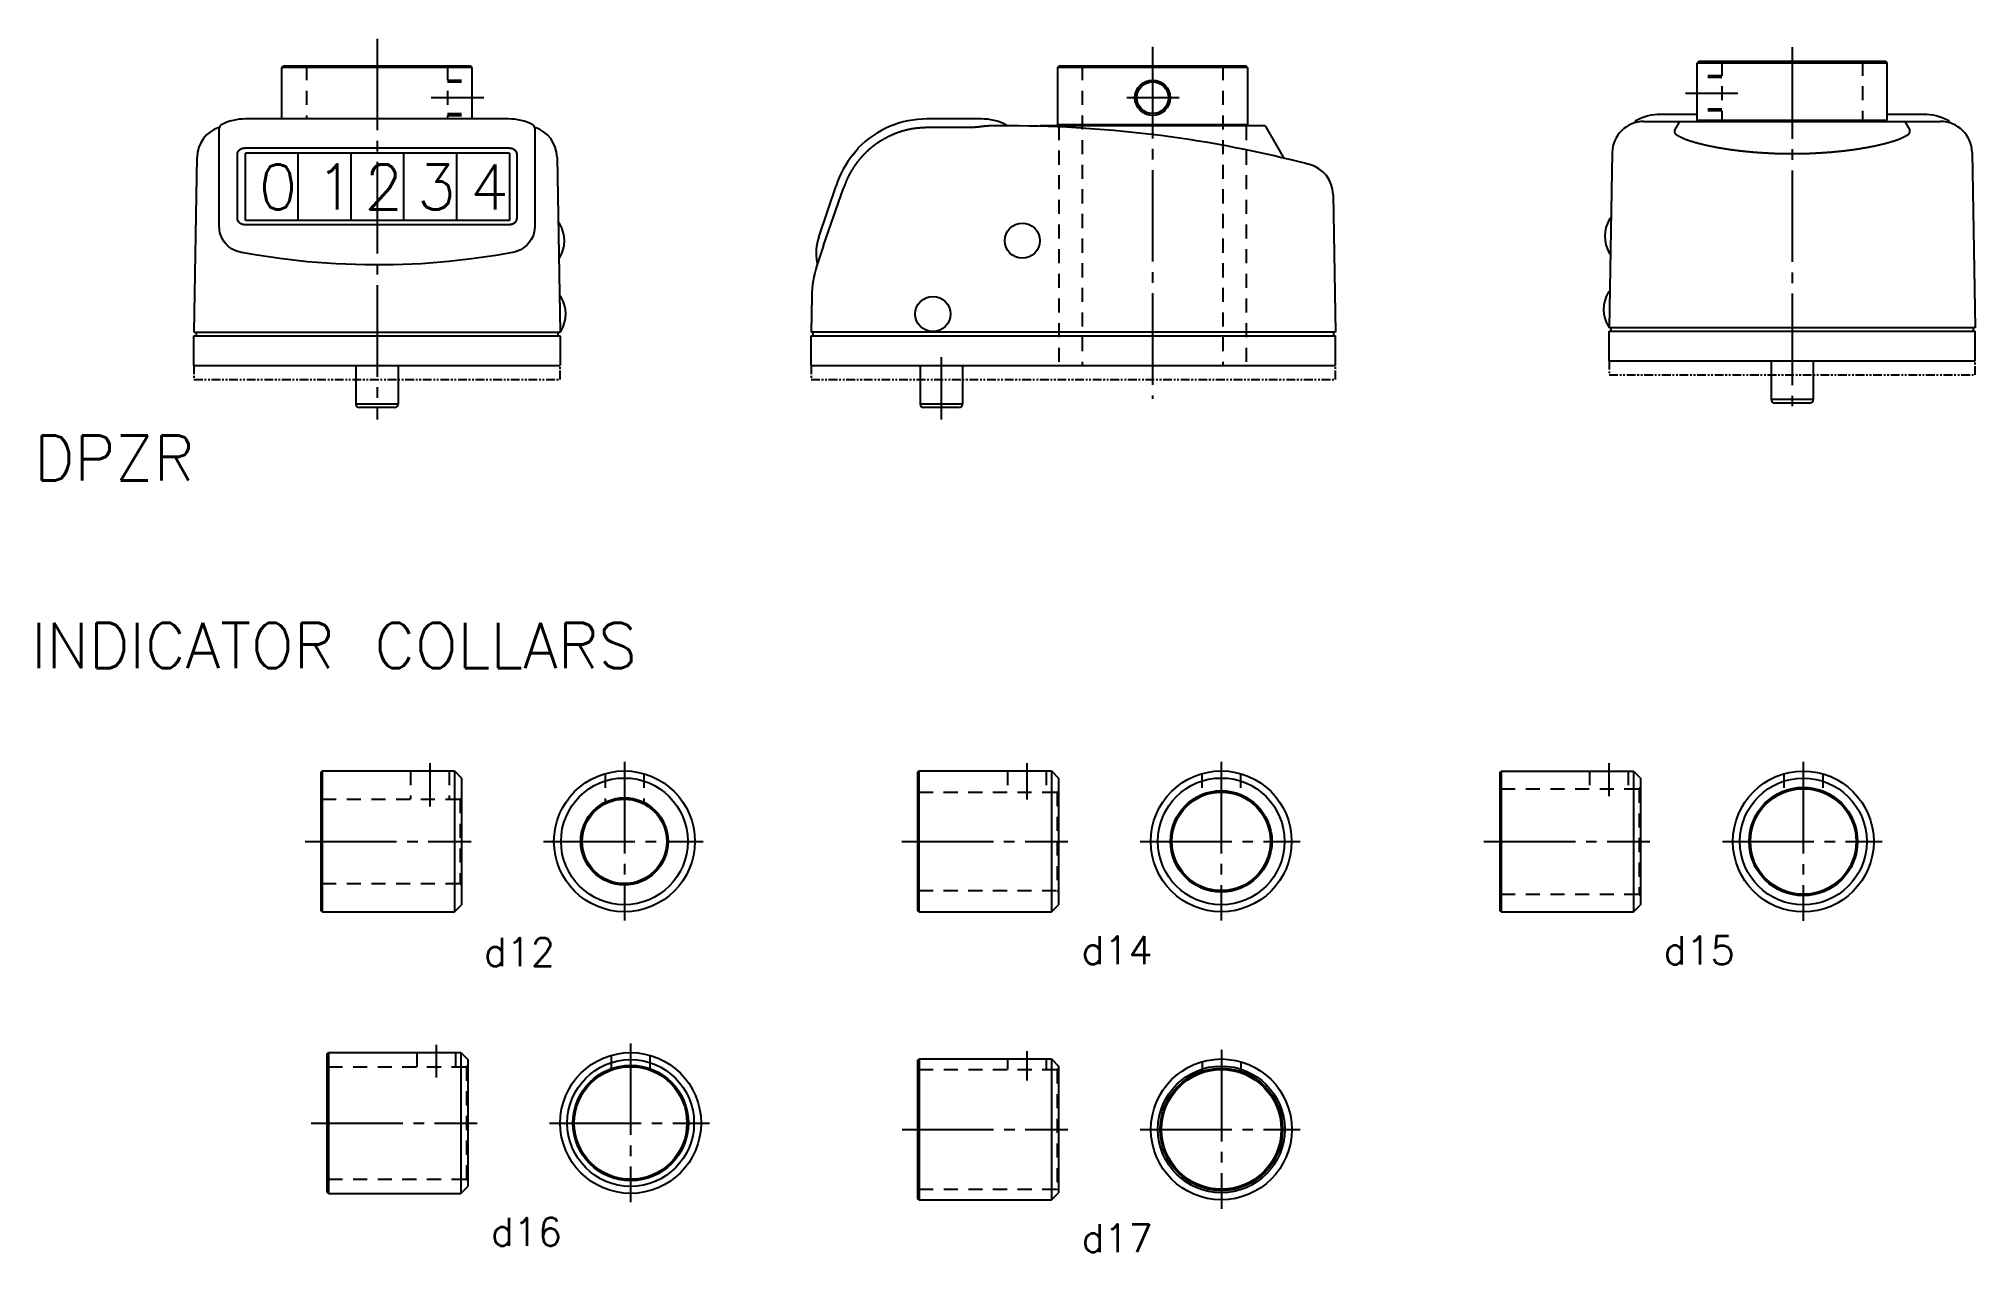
# Model space of a CAD drawing. Extents: x 79 to 354, y 162 to 334.
import ezdxf

# ---------------------------------------------------------------- set-up
doc = ezdxf.new("R2010")
doc.units = 0
for name, pattern in [('CENTER', [17.5, 13, -1.5, 1.5, -1.5]), ('DASHED', [3.5, 2, -1.5]), ('PHANTOM', [2.5, 1.25, -0.25, 0.25, -0.25, 0.25, -0.25])]:
    doc.linetypes.add(name, pattern=pattern)
doc.layers.get('0').update_dxf_attribs({"linetype": 'CONTINUOUS'})
doc.layers.add('CENTER', color=1, linetype='CENTER')
doc.styles.get("Standard").update_dxf_attribs({"font": 'txt.shx', "bigfont": '@extfont2.shx'})

msp = doc.modelspace()

# ---------------------------------------------------------------- texts
at = {"color": 7, "linetype": 'CONTINUOUS'}
for s, height, p in [('0', 6.4, (110.15, 310.22)), ('1', 6.4, (118.29, 310.22)), ('2', 6.4, (125.15, 310.22)), ('3', 6.4, (132.65, 310.22)), ('4', 6.4, (140.15, 310.22)), ('DPZR', 6.4, (78.25, 271.72)), ('INDICATOR COLLARS', 6.4, (77.82, 245.09)), ('d12', 4, (142.11, 202.76)), ('d14', 4, (226.98, 203.02)), ('d15', 4, (309.64, 203)), ('d16', 4, (143.11, 163.02)), ('d17', 4, (226.99, 162.11))]:
    msp.add_text(s, height=height, dxfattribs=at).set_placement(p)

# ---------------------------------------------------------------- linework, layer by layer
at = {"color": 7, "linetype": 'CONTINUOUS'}
for p, q in [((113.46, 330.38), (113.66, 330.58)), ((113.46, 328.73), (113.46, 330.38)), ((140.46, 330.38), (113.46, 330.38)), ((140.26, 330.58), (113.66, 330.58)), ((140.46, 330.38), (140.26, 330.58)), ((140.46, 323.08), (140.46, 330.38)), ((223.59, 330.38), (223.79, 330.58)), ((250.59, 330.38), (223.59, 330.38)), ((223.59, 330.38), (223.59, 322.28)), ((250.39, 330.58), (223.79, 330.58)), ((250.59, 330.38), (250.39, 330.58)), ((250.59, 330.38), (250.59, 322.28)), ((314.42, 331.02), (314.62, 331.22)), ((314.42, 322.92), (314.42, 331.02)), ((341.42, 331.02), (314.42, 331.02)), ((341.22, 331.22), (314.62, 331.22)), ((341.42, 331.02), (341.22, 331.22)), ((341.42, 329.37), (341.42, 331.02)), ((113.46, 324.43), (113.46, 328.73)), ((341.42, 325.07), (341.42, 329.37)), ((341.42, 322.92), (341.42, 325.07)), ((104.56, 307.69), (104.56, 321.79)), ((145.62, 323.08), (108.3, 323.08)), ((113.46, 323.08), (113.46, 324.43)), ((149.36, 321.79), (149.36, 307.75)), ((212.79, 323.08), (205.09, 323.08)), ((210.86, 321.84), (205.09, 321.84)), ((216.81, 322.08), (213.93, 322.08)), ((221.09, 322.08), (221.06, 322.03)), ((253.09, 322.08), (221.09, 322.08)), ((223.59, 322.28), (250.59, 322.28)), ((223.79, 322.08), (223.59, 322.28)), ((250.39, 322.08), (250.59, 322.28)), ((253.09, 322.08), (255.73, 317.51)), ((306.86, 322.72), (311.92, 322.72)), ((314.42, 323.72), (309.26, 323.72)), ((311.92, 322.72), (311.21, 321.49)), ((311.92, 322.72), (348.97, 322.72)), ((314.62, 322.72), (314.42, 322.92)), ((314.42, 322.92), (341.42, 322.92)), ((341.22, 322.72), (341.42, 322.92)), ((346.58, 323.72), (341.42, 323.72)), ((343.92, 322.72), (344.63, 321.49)), ((100.97, 292.78), (101.4, 317.66)), ((145.77, 318.21), (108.27, 318.21)), ((152.52, 317.66), (152.95, 292.78)), ((302.36, 318.3), (301.93, 293.42)), ((353.47, 318.3), (353.91, 293.42)), ((189.68, 306.29), (192.15, 313.59)), ((190.35, 305.11), (193.22, 313.26)), ((262.74, 312.34), (263.08, 292.78)), ((152.76, 308.28), (152.68, 308.28)), ((302.12, 308.92), (302.2, 308.92)), ((190.35, 305.11), (189.42, 302.25)), ((152.94, 297.88), (152.86, 297.88)), ((188.69, 297.88), (188.6, 292.78)), ((301.94, 298.52), (302.01, 298.52)), ((100.96, 292.28), (152.96, 292.28)), ((100.96, 288.08), (100.96, 292.28)), ((100.97, 292.78), (152.95, 292.78)), ((101.26, 292.78), (101.26, 292.28)), ((152.66, 292.28), (152.66, 292.78)), ((152.96, 292.28), (152.96, 288.08)), ((188.59, 292.28), (263.09, 292.28)), ((188.59, 288.08), (188.59, 292.28)), ((263.08, 292.78), (188.6, 292.78)), ((188.89, 292.28), (188.89, 292.78)), ((262.79, 292.78), (262.79, 292.28)), ((263.09, 288.08), (263.09, 292.28)), ((301.92, 292.92), (353.92, 292.92)), ((301.92, 288.72), (301.92, 292.92)), ((353.91, 293.42), (301.93, 293.42)), ((302.22, 292.92), (302.22, 293.42)), ((353.62, 293.42), (353.62, 292.92)), ((353.92, 288.72), (353.92, 292.92)), ((100.96, 288.08), (152.96, 288.08)), ((123.96, 288.08), (123.96, 282.58)), ((129.96, 288.08), (129.96, 282.58)), ((188.59, 288.08), (263.09, 288.08)), ((204.09, 288.08), (204.09, 282.58)), ((210.09, 288.08), (210.09, 282.58)), ((301.92, 288.72), (353.92, 288.72)), ((324.92, 288.72), (324.92, 283.22)), ((330.92, 288.72), (330.92, 283.22)), ((129.46, 282.08), (124.46, 282.08)), ((209.59, 282.08), (204.59, 282.08)), ((330.42, 282.72), (325.42, 282.72)), ((118.97, 230.27), (119.17, 230.47)), ((118.97, 230.27), (118.97, 226.67)), ((119.17, 230.47), (137.97, 230.47)), ((119.17, 230.47), (119.17, 210.47)), ((137.97, 230.47), (138.97, 229.47)), ((137.97, 230.47), (137.97, 210.47)), ((138.97, 229.47), (138.97, 226.67)), ((203.72, 230.27), (203.92, 230.47)), ((203.72, 230.27), (203.72, 227.67)), ((203.92, 230.47), (222.72, 230.47)), ((203.92, 230.47), (203.92, 210.47)), ((222.72, 230.47), (223.72, 229.47)), ((222.72, 230.47), (222.72, 210.47)), ((223.72, 229.47), (223.72, 227.67)), ((286.38, 230.25), (286.58, 230.45)), ((286.38, 230.25), (286.38, 228.15)), ((286.58, 230.45), (305.38, 230.45)), ((286.58, 230.45), (286.58, 210.45)), ((305.38, 230.45), (306.38, 229.45)), ((305.38, 230.45), (305.38, 210.45)), ((306.38, 229.45), (306.38, 228.15)), ((118.97, 226.67), (118.97, 214.27)), ((138.97, 226.67), (138.97, 214.27)), ((203.72, 227.67), (203.72, 213.27)), ((223.72, 227.67), (223.72, 213.27)), ((286.38, 228.15), (286.38, 212.75)), ((306.38, 228.15), (306.38, 212.75)), ((118.97, 214.27), (118.97, 210.67)), ((138.97, 214.27), (138.97, 211.47)), ((203.72, 213.27), (203.72, 210.67)), ((223.72, 213.27), (223.72, 211.47)), ((286.38, 212.75), (286.38, 210.65)), ((306.38, 212.75), (306.38, 211.45)), ((119.17, 210.47), (118.97, 210.67)), ((119.17, 210.47), (137.97, 210.47)), ((137.97, 210.47), (138.97, 211.47)), ((203.92, 210.47), (203.72, 210.67)), ((203.92, 210.47), (222.72, 210.47)), ((222.72, 210.47), (223.72, 211.47)), ((286.58, 210.45), (286.38, 210.65)), ((286.58, 210.45), (305.38, 210.45)), ((305.38, 210.45), (306.38, 211.45)), ((119.85, 190.27), (120.05, 190.47)), ((119.85, 190.27), (119.85, 188.67)), ((120.05, 190.47), (138.85, 190.47)), ((120.05, 190.47), (120.05, 170.47)), ((138.85, 190.47), (139.85, 189.47)), ((138.85, 190.47), (138.85, 170.47)), ((119.85, 188.67), (119.85, 172.27)), ((139.85, 189.47), (139.85, 188.67)), ((139.85, 188.67), (139.85, 172.27)), ((203.73, 189.36), (203.93, 189.56)), ((203.73, 189.36), (203.73, 188.26)), ((203.73, 188.26), (203.73, 170.86)), ((203.93, 189.56), (222.73, 189.56)), ((203.93, 189.56), (203.93, 169.56)), ((222.73, 189.56), (223.73, 188.56)), ((222.73, 189.56), (222.73, 169.56)), ((223.73, 188.56), (223.73, 188.26)), ((223.73, 188.26), (223.73, 170.86)), ((119.85, 172.27), (119.85, 170.67)), ((120.05, 170.47), (119.85, 170.67)), ((138.85, 170.47), (139.85, 171.47)), ((139.85, 172.27), (139.85, 171.47)), ((203.73, 170.86), (203.73, 169.76)), ((222.73, 169.56), (223.73, 170.56)), ((223.73, 170.86), (223.73, 170.56)), ((120.05, 170.47), (138.85, 170.47)), ((203.93, 169.56), (203.73, 169.76)), ((203.93, 169.56), (222.73, 169.56))]:
    msp.add_line(p, q, dxfattribs=at)
at = {"color": 3, "linetype": 'DASHED'}
for p, q in [((116.96, 330.58), (116.96, 323.08)), ((136.96, 330.58), (136.96, 323.08)), ((227.09, 330.58), (227.09, 288.08)), ((247.09, 330.58), (247.09, 288.08)), ((317.92, 331.22), (317.92, 322.72)), ((337.92, 331.22), (337.92, 322.72)), ((136.96, 328.58), (140.46, 328.58)), ((136.96, 328.33), (140.46, 328.33)), ((317.92, 329.22), (314.42, 329.22)), ((317.92, 328.97), (314.42, 328.97)), ((136.96, 323.83), (140.46, 323.83)), ((136.96, 323.58), (140.46, 323.58)), ((223.79, 322.08), (223.79, 288.08)), ((250.39, 322.08), (250.39, 288.08)), ((317.92, 324.47), (314.42, 324.47)), ((317.92, 324.22), (314.42, 324.22)), ((131.72, 230.47), (131.72, 226.47)), ((137.22, 230.47), (137.22, 226.47)), ((159.34, 230.08), (159.34, 225.8)), ((164.84, 230.08), (164.84, 225.8)), ((216.47, 230.47), (216.47, 227.47)), ((221.97, 230.47), (221.97, 227.47)), ((244.09, 230.08), (244.09, 226.91)), ((249.59, 230.08), (249.59, 226.91)), ((299.13, 230.45), (299.13, 227.95)), ((304.63, 230.45), (304.63, 227.95)), ((326.75, 230.06), (326.75, 227.42)), ((332.25, 230.06), (332.25, 227.42)), ((119.17, 226.47), (118.97, 226.67)), ((119.17, 226.47), (138.77, 226.47)), ((138.77, 226.47), (138.97, 226.67)), ((138.77, 226.47), (138.77, 214.47)), ((203.92, 227.47), (203.72, 227.67)), ((203.92, 227.47), (223.52, 227.47)), ((223.52, 227.47), (223.72, 227.67)), ((223.52, 227.47), (223.52, 213.47)), ((286.58, 227.95), (286.38, 228.15)), ((286.58, 227.95), (306.18, 227.95)), ((306.18, 227.95), (306.38, 228.15)), ((306.18, 227.95), (306.18, 212.95)), ((118.97, 214.27), (119.17, 214.47)), ((119.17, 214.47), (138.77, 214.47)), ((138.97, 214.27), (138.77, 214.47)), ((203.72, 213.27), (203.92, 213.47)), ((203.92, 213.47), (223.52, 213.47)), ((223.72, 213.27), (223.52, 213.47)), ((286.38, 212.75), (286.58, 212.95)), ((286.58, 212.95), (306.18, 212.95)), ((306.38, 212.75), (306.18, 212.95)), ((132.6, 190.47), (132.6, 188.47)), ((138.1, 190.47), (138.1, 188.47)), ((160.22, 190.09), (160.22, 187.99)), ((165.72, 190.09), (165.72, 187.99)), ((120.05, 188.47), (119.85, 188.67)), ((120.05, 188.47), (139.65, 188.47)), ((139.65, 188.47), (139.85, 188.67)), ((139.65, 188.47), (139.65, 172.47)), ((203.93, 188.06), (203.73, 188.26)), ((203.93, 188.06), (223.53, 188.06)), ((216.48, 189.56), (216.48, 188.06)), ((221.98, 189.56), (221.98, 188.06)), ((223.53, 188.06), (223.73, 188.26)), ((223.53, 188.06), (223.53, 171.06)), ((244.11, 189.17), (244.11, 187.6)), ((249.61, 189.17), (249.61, 187.6)), ((119.85, 172.27), (120.05, 172.47)), ((120.05, 172.47), (139.65, 172.47)), ((139.85, 172.27), (139.65, 172.47)), ((203.73, 170.86), (203.93, 171.06)), ((203.93, 171.06), (223.53, 171.06)), ((223.73, 170.86), (223.53, 171.06))]:
    msp.add_line(p, q, dxfattribs=at)
at = {"linetype": 'CONTINUOUS'}
for p, q in [((107.08, 318.03), (107.08, 309.02)), ((108.27, 308.64), (108.27, 318.21)), ((145.62, 318.91), (108.3, 318.91)), ((115.77, 308.64), (115.77, 318.21)), ((123.27, 308.64), (123.27, 318.21)), ((130.77, 308.64), (130.77, 318.21)), ((138.27, 308.64), (138.27, 318.21)), ((145.77, 318.21), (145.77, 308.64)), ((146.84, 309.02), (146.84, 318.03)), ((195.25, 318.91), (195.25, 318.91)), ((145.77, 308.64), (108.27, 308.64)), ((108.31, 308.1), (145.61, 308.1)), ((104.57, 307.52), (104.56, 307.75)), ((104.6, 307.25), (104.57, 307.52)), ((104.65, 306.96), (104.6, 307.25)), ((104.74, 306.66), (104.65, 306.96)), ((104.86, 306.33), (104.74, 306.66)), ((105.03, 305.99), (104.86, 306.33)), ((105.25, 305.64), (105.03, 305.99)), ((105.55, 305.28), (105.25, 305.64)), ((105.93, 304.93), (105.55, 305.28)), ((148.58, 305.53), (148.27, 305.18)), ((148.87, 305.95), (148.58, 305.53)), ((149.12, 306.45), (148.87, 305.95)), ((149.29, 307.05), (149.12, 306.45)), ((149.36, 307.75), (149.29, 307.05)), ((106.41, 304.6), (105.93, 304.93)), ((107, 304.31), (106.41, 304.6)), ((107.71, 304.11), (107, 304.31)), ((109.93, 303.72), (107.71, 304.11)), ((113.16, 303.24), (109.93, 303.72)), ((117.02, 302.8), (113.16, 303.24)), ((121.15, 302.49), (117.02, 302.8)), ((133.29, 302.52), (129.31, 302.36)), ((137.16, 302.83), (133.29, 302.52)), ((140.75, 303.24), (137.16, 302.83)), ((143.84, 303.7), (140.75, 303.24)), ((146.21, 304.11), (143.84, 303.7)), ((146.46, 304.17), (146.21, 304.11)), ((146.73, 304.24), (146.46, 304.17)), ((147.02, 304.35), (146.73, 304.24)), ((147.32, 304.49), (147.02, 304.35)), ((147.63, 304.67), (147.32, 304.49)), ((147.95, 304.89), (147.63, 304.67)), ((148.27, 305.18), (147.95, 304.89)), ((125.26, 302.34), (121.15, 302.49)), ((129.31, 302.36), (125.26, 302.34)), ((129.96, 282.58), (123.96, 282.58)), ((210.09, 282.58), (204.09, 282.58)), ((330.92, 283.22), (324.92, 283.22))]:
    msp.add_line(p, q, dxfattribs=at)
at = {"color": 3, "linetype": 'PHANTOM'}
for p, q in [((100.96, 288.08), (100.96, 286.08)), ((100.96, 286.08), (152.96, 286.08)), ((152.96, 286.08), (152.96, 288.08)), ((188.59, 288.08), (188.59, 286.08)), ((188.59, 286.08), (263.09, 286.08)), ((263.09, 286.08), (263.09, 288.08)), ((301.92, 288.72), (301.92, 286.72)), ((301.92, 286.72), (353.92, 286.72)), ((353.92, 286.72), (353.92, 288.72))]:
    msp.add_line(p, q, dxfattribs=at)
at = {"color": 7}
for points in [[(205.09, 321.84, 0), (205.06, 321.84, 0), (205.02, 321.84, 0), (204.99, 321.84, 0), (204.95, 321.84, 0), (204.92, 321.84, 0), (204.88, 321.84, 0), (204.85, 321.84, 0), (204.81, 321.83, 0), (204.78, 321.83, 0), (204.74, 321.83, 0), (204.71, 321.83, 0), (204.67, 321.83, 0), (204.64, 321.83, 0), (204.6, 321.83, 0), (204.57, 321.82, 0), (204.53, 321.82, 0), (204.5, 321.82, 0), (204.46, 321.82, 0), (204.43, 321.82, 0), (204.39, 321.82, 0), (204.36, 321.81, 0), (204.32, 321.81, 0), (204.29, 321.81, 0), (204.25, 321.81, 0), (204.22, 321.81, 0), (204.18, 321.81, 0), (204.15, 321.8, 0), (204.11, 321.8, 0), (204.08, 321.8, 0), (204.04, 321.8, 0), (204.01, 321.79, 0), (203.97, 321.79, 0), (203.94, 321.79, 0), (203.9, 321.79, 0), (203.87, 321.78, 0), (203.83, 321.78, 0), (203.8, 321.78, 0), (203.76, 321.77, 0), (203.73, 321.77, 0), (203.69, 321.77, 0), (203.66, 321.76, 0), (203.62, 321.76, 0), (203.59, 321.75, 0), (203.56, 321.75, 0), (203.52, 321.75, 0), (203.49, 321.74, 0), (203.45, 321.74, 0), (203.42, 321.73, 0), (203.38, 321.73, 0), (203.35, 321.72, 0), (203.31, 321.72, 0), (203.28, 321.71, 0), (203.24, 321.71, 0), (203.21, 321.7, 0), (203.17, 321.7, 0), (203.14, 321.69, 0), (203.1, 321.69, 0), (203.07, 321.68, 0), (203.04, 321.68, 0), (203, 321.67, 0), (202.97, 321.66, 0), (202.93, 321.66, 0), (202.9, 321.65, 0), (202.86, 321.65, 0), (202.83, 321.64, 0), (202.79, 321.63, 0), (202.76, 321.63, 0), (202.72, 321.62, 0), (202.69, 321.61, 0), (202.66, 321.61, 0), (202.62, 321.6, 0), (202.59, 321.59, 0), (202.55, 321.58, 0), (202.52, 321.58, 0), (202.49, 321.57, 0), (202.45, 321.56, 0), (202.42, 321.56, 0), (202.38, 321.55, 0), (202.35, 321.54, 0), (202.31, 321.53, 0), (202.28, 321.52, 0), (202.25, 321.52, 0), (202.21, 321.51, 0), (202.18, 321.5, 0), (202.14, 321.49, 0), (202.11, 321.48, 0), (202.08, 321.48, 0), (202.04, 321.47, 0), (202.01, 321.46, 0), (201.97, 321.45, 0), (201.94, 321.44, 0), (201.91, 321.43, 0), (201.87, 321.42, 0), (201.84, 321.41, 0), (201.81, 321.4, 0), (201.77, 321.39, 0), (201.74, 321.38, 0), (201.7, 321.38, 0), (201.67, 321.37, 0), (201.64, 321.36, 0), (201.6, 321.35, 0), (201.57, 321.34, 0), (201.53, 321.33, 0), (201.5, 321.32, 0), (201.47, 321.31, 0), (201.44, 321.3, 0), (201.4, 321.29, 0), (201.37, 321.28, 0), (201.33, 321.27, 0), (201.3, 321.25, 0), (201.27, 321.25, 0), (201.23, 321.23, 0), (201.2, 321.22, 0), (201.17, 321.21, 0), (201.13, 321.2, 0), (201.1, 321.19, 0), (201.07, 321.18, 0), (201.03, 321.17, 0), (201, 321.16, 0), (200.97, 321.14, 0), (200.94, 321.13, 0), (200.9, 321.12, 0), (200.87, 321.11, 0), (200.84, 321.1, 0), (200.8, 321.09, 0), (200.77, 321.07, 0), (200.74, 321.06, 0), (200.71, 321.05, 0), (200.67, 321.04, 0), (200.64, 321.02, 0), (200.61, 321.01, 0), (200.57, 321, 0), (200.54, 320.99, 0), (200.51, 320.97, 0), (200.48, 320.96, 0), (200.44, 320.95, 0), (200.41, 320.94, 0), (200.38, 320.92, 0), (200.35, 320.91, 0), (200.31, 320.9, 0), (200.28, 320.88, 0), (200.25, 320.87, 0), (200.22, 320.86, 0), (200.19, 320.84, 0), (200.15, 320.83, 0), (200.12, 320.81, 0), (200.09, 320.8, 0), (200.06, 320.79, 0), (200.03, 320.77, 0), (199.99, 320.76, 0), (199.96, 320.74, 0), (199.93, 320.73, 0), (199.9, 320.71, 0), (199.87, 320.7, 0), (199.83, 320.69, 0), (199.8, 320.67, 0), (199.77, 320.65, 0), (199.74, 320.64, 0), (199.71, 320.62, 0), (199.68, 320.61, 0), (199.64, 320.6, 0), (199.61, 320.58, 0), (199.58, 320.56, 0), (199.55, 320.55, 0), (199.52, 320.53, 0), (199.49, 320.52, 0), (199.46, 320.5, 0), (199.42, 320.49, 0), (199.39, 320.47, 0), (199.36, 320.45, 0), (199.33, 320.44, 0), (199.3, 320.42, 0), (199.27, 320.41, 0), (199.24, 320.39, 0), (199.21, 320.37, 0), (199.18, 320.36, 0), (199.15, 320.34, 0), (199.11, 320.32, 0), (199.08, 320.31, 0), (199.05, 320.29, 0), (199.02, 320.27, 0), (198.99, 320.25, 0), (198.96, 320.24, 0), (198.93, 320.22, 0), (198.9, 320.2, 0), (198.87, 320.19, 0), (198.84, 320.17, 0), (198.81, 320.15, 0), (198.78, 320.13, 0), (198.75, 320.12, 0), (198.72, 320.1, 0), (198.69, 320.08, 0), (198.66, 320.06, 0), (198.63, 320.04, 0), (198.6, 320.03, 0), (198.57, 320.01, 0), (198.54, 319.99, 0), (198.51, 319.97, 0), (198.48, 319.95, 0), (198.45, 319.93, 0), (198.42, 319.92, 0), (198.39, 319.9, 0), (198.36, 319.88, 0), (198.33, 319.86, 0), (198.3, 319.84, 0), (198.27, 319.82, 0), (198.24, 319.8, 0), (198.21, 319.78, 0), (198.18, 319.76, 0), (198.16, 319.74, 0), (198.13, 319.73, 0), (198.1, 319.7, 0), (198.07, 319.69, 0), (198.04, 319.67, 0), (198.01, 319.65, 0), (197.98, 319.63, 0), (197.95, 319.61, 0), (197.92, 319.59, 0), (197.9, 319.57, 0), (197.87, 319.55, 0), (197.84, 319.53, 0), (197.81, 319.5, 0), (197.78, 319.49, 0), (197.75, 319.46, 0), (197.72, 319.44, 0), (197.7, 319.42, 0), (197.67, 319.4, 0), (197.64, 319.38, 0), (197.61, 319.36, 0), (197.58, 319.34, 0), (197.56, 319.32, 0), (197.53, 319.3, 0), (197.5, 319.28, 0), (197.47, 319.25, 0), (197.44, 319.23, 0), (197.42, 319.21, 0), (197.39, 319.19, 0), (197.36, 319.17, 0), (197.33, 319.15, 0), (197.31, 319.13, 0), (197.28, 319.1, 0), (197.25, 319.08, 0), (197.22, 319.06, 0), (197.2, 319.04, 0), (197.17, 319.02, 0), (197.14, 318.99, 0), (197.12, 318.97, 0), (197.09, 318.95, 0), (197.06, 318.93, 0), (197.03, 318.9, 0), (197.01, 318.88, 0), (196.98, 318.86, 0), (196.96, 318.84, 0), (196.93, 318.81, 0), (196.9, 318.79, 0), (196.88, 318.77, 0), (196.85, 318.74, 0), (196.82, 318.72, 0), (196.8, 318.7, 0), (196.77, 318.68, 0), (196.74, 318.65, 0), (196.72, 318.63, 0), (196.69, 318.6, 0), (196.67, 318.58, 0), (196.64, 318.56, 0), (196.62, 318.53, 0), (196.59, 318.51, 0), (196.56, 318.49, 0), (196.54, 318.46, 0), (196.51, 318.44, 0), (196.49, 318.41, 0), (196.46, 318.39, 0), (196.44, 318.37, 0), (196.41, 318.34, 0), (196.39, 318.32, 0), (196.36, 318.29, 0), (196.34, 318.27, 0), (196.31, 318.24, 0), (196.29, 318.22, 0), (196.26, 318.19, 0), (196.24, 318.17, 0), (196.21, 318.14, 0), (196.19, 318.12, 0), (196.16, 318.1, 0), (196.14, 318.07, 0), (196.11, 318.05, 0), (196.09, 318.02, 0), (196.06, 317.99, 0), (196.04, 317.97, 0), (196.02, 317.94, 0), (195.99, 317.92, 0), (195.97, 317.89, 0), (195.94, 317.87, 0), (195.92, 317.84, 0), (195.9, 317.82, 0), (195.87, 317.79, 0), (195.85, 317.76, 0), (195.83, 317.74, 0), (195.8, 317.71, 0), (195.78, 317.69, 0), (195.75, 317.66, 0), (195.73, 317.63, 0), (195.71, 317.61, 0), (195.69, 317.58, 0), (195.66, 317.56, 0), (195.64, 317.53, 0), (195.62, 317.5, 0), (195.59, 317.48, 0), (195.57, 317.45, 0), (195.55, 317.42, 0), (195.53, 317.4, 0), (195.5, 317.37, 0), (195.48, 317.34, 0), (195.46, 317.31, 0), (195.44, 317.29, 0), (195.41, 317.26, 0), (195.39, 317.23, 0), (195.37, 317.21, 0), (195.35, 317.18, 0), (195.33, 317.15, 0), (195.3, 317.12, 0), (195.28, 317.1, 0), (195.26, 317.07, 0), (195.24, 317.04, 0), (195.22, 317.01, 0), (195.2, 316.99, 0), (195.18, 316.96, 0), (195.15, 316.93, 0), (195.13, 316.9, 0), (195.11, 316.88, 0), (195.09, 316.85, 0), (195.07, 316.82, 0), (195.05, 316.79, 0), (195.03, 316.76, 0), (195.01, 316.74, 0), (194.99, 316.71, 0), (194.97, 316.68, 0), (194.94, 316.65, 0), (194.93, 316.62, 0), (194.9, 316.59, 0), (194.88, 316.56, 0), (194.86, 316.54, 0), (194.84, 316.51, 0), (194.82, 316.48, 0), (194.8, 316.45, 0), (194.78, 316.42, 0), (194.76, 316.39, 0), (194.75, 316.36, 0), (194.72, 316.33, 0), (194.71, 316.31, 0), (194.69, 316.28, 0), (194.67, 316.25, 0), (194.65, 316.22, 0), (194.63, 316.19, 0), (194.61, 316.16, 0), (194.59, 316.13, 0), (194.57, 316.1, 0), (194.55, 316.07, 0), (194.53, 316.04, 0), (194.51, 316.01, 0), (194.5, 315.98, 0), (194.48, 315.95, 0), (194.46, 315.92, 0), (194.44, 315.89, 0), (194.42, 315.86, 0), (194.4, 315.83, 0), (194.38, 315.8, 0), (194.37, 315.77, 0), (194.35, 315.74, 0), (194.33, 315.71, 0), (194.31, 315.68, 0), (194.29, 315.65, 0), (194.28, 315.62, 0), (194.26, 315.59, 0), (194.24, 315.56, 0), (194.22, 315.53, 0), (194.21, 315.5, 0), (194.19, 315.47, 0), (194.17, 315.44, 0), (194.16, 315.41, 0), (194.14, 315.38, 0), (194.12, 315.35, 0), (194.1, 315.32, 0), (194.09, 315.29, 0), (194.07, 315.26, 0), (194.05, 315.23, 0), (194.04, 315.19, 0), (194.02, 315.16, 0), (194, 315.13, 0), (193.99, 315.1, 0), (193.97, 315.07, 0), (193.96, 315.04, 0), (193.94, 315.01, 0), (193.93, 314.98, 0), (193.91, 314.95, 0), (193.89, 314.91, 0), (193.88, 314.88, 0), (193.86, 314.85, 0), (193.85, 314.82, 0), (193.83, 314.79, 0), (193.82, 314.76, 0), (193.8, 314.73, 0), (193.79, 314.69, 0), (193.77, 314.66, 0), (193.76, 314.63, 0), (193.74, 314.6, 0), (193.73, 314.57, 0), (193.72, 314.53, 0), (193.7, 314.5, 0), (193.69, 314.47, 0), (193.67, 314.44, 0), (193.66, 314.41, 0), (193.65, 314.37, 0), (193.63, 314.34, 0), (193.62, 314.31, 0), (193.6, 314.28, 0), (193.59, 314.25, 0), (193.58, 314.21, 0), (193.56, 314.18, 0), (193.55, 314.15, 0), (193.54, 314.12, 0), (193.53, 314.08, 0), (193.51, 314.05, 0), (193.5, 314.02, 0), (193.49, 313.99, 0), (193.47, 313.95, 0), (193.46, 313.92, 0), (193.45, 313.89, 0), (193.44, 313.86, 0), (193.42, 313.82, 0), (193.41, 313.79, 0), (193.4, 313.76, 0), (193.39, 313.72, 0), (193.37, 313.69, 0), (193.36, 313.66, 0), (193.35, 313.62, 0), (193.34, 313.59, 0), (193.32, 313.56, 0), (193.31, 313.53, 0), (193.3, 313.49, 0), (193.29, 313.46, 0), (193.28, 313.43, 0), (193.26, 313.39, 0), (193.25, 313.36, 0), (193.24, 313.33, 0), (193.23, 313.3, 0), (193.22, 313.26, 0)], [(213.93, 322.08, 0), (213.93, 322.08, 0), (213.92, 322.08, 0), (213.91, 322.08, 0), (213.91, 322.08, 0), (213.9, 322.08, 0), (213.89, 322.08, 0), (213.89, 322.08, 0), (213.88, 322.08, 0), (213.88, 322.08, 0), (213.87, 322.08, 0), (213.86, 322.08, 0), (213.85, 322.08, 0), (213.85, 322.08, 0), (213.84, 322.08, 0), (213.84, 322.08, 0), (213.83, 322.08, 0), (213.82, 322.08, 0), (213.82, 322.08, 0), (213.81, 322.08, 0), (213.8, 322.08, 0), (213.8, 322.08, 0), (213.79, 322.08, 0), (213.78, 322.08, 0), (213.78, 322.08, 0), (213.77, 322.08, 0), (213.76, 322.08, 0), (213.76, 322.08, 0), (213.75, 322.08, 0), (213.75, 322.08, 0), (213.74, 322.08, 0), (213.73, 322.08, 0), (213.73, 322.08, 0), (213.72, 322.07, 0), (213.71, 322.07, 0), (213.71, 322.07, 0), (213.7, 322.07, 0), (213.69, 322.07, 0), (213.69, 322.07, 0), (213.68, 322.07, 0), (213.68, 322.07, 0), (213.67, 322.07, 0), (213.66, 322.07, 0), (213.66, 322.07, 0), (213.65, 322.07, 0), (213.64, 322.07, 0), (213.64, 322.07, 0), (213.63, 322.07, 0), (213.62, 322.07, 0), (213.62, 322.07, 0), (213.61, 322.07, 0), (213.6, 322.07, 0), (213.6, 322.07, 0), (213.59, 322.07, 0), (213.59, 322.07, 0), (213.58, 322.07, 0), (213.57, 322.06, 0), (213.57, 322.06, 0), (213.56, 322.06, 0), (213.55, 322.06, 0), (213.55, 322.06, 0), (213.54, 322.06, 0), (213.53, 322.06, 0), (213.53, 322.06, 0), (213.52, 322.06, 0), (213.51, 322.06, 0), (213.51, 322.06, 0), (213.5, 322.06, 0), (213.5, 322.06, 0), (213.49, 322.06, 0), (213.48, 322.06, 0), (213.48, 322.06, 0), (213.47, 322.06, 0), (213.46, 322.06, 0), (213.46, 322.06, 0), (213.45, 322.06, 0), (213.44, 322.05, 0), (213.44, 322.05, 0), (213.43, 322.05, 0), (213.42, 322.05, 0), (213.42, 322.05, 0), (213.41, 322.05, 0), (213.41, 322.05, 0), (213.4, 322.05, 0), (213.39, 322.05, 0), (213.39, 322.05, 0), (213.38, 322.05, 0), (213.37, 322.05, 0), (213.37, 322.05, 0), (213.36, 322.05, 0), (213.35, 322.05, 0), (213.35, 322.05, 0), (213.34, 322.04, 0), (213.34, 322.04, 0), (213.33, 322.04, 0), (213.32, 322.04, 0), (213.31, 322.04, 0), (213.31, 322.04, 0), (213.3, 322.04, 0), (213.3, 322.04, 0), (213.29, 322.04, 0), (213.28, 322.04, 0), (213.28, 322.04, 0), (213.27, 322.04, 0), (213.26, 322.04, 0), (213.26, 322.04, 0), (213.25, 322.04, 0), (213.25, 322.03, 0), (213.24, 322.03, 0), (213.23, 322.03, 0), (213.23, 322.03, 0), (213.22, 322.03, 0), (213.21, 322.03, 0), (213.21, 322.03, 0), (213.2, 322.03, 0), (213.19, 322.03, 0), (213.19, 322.03, 0), (213.18, 322.03, 0), (213.18, 322.03, 0), (213.17, 322.03, 0), (213.16, 322.02, 0), (213.16, 322.02, 0), (213.15, 322.02, 0), (213.14, 322.02, 0), (213.14, 322.02, 0), (213.13, 322.02, 0), (213.12, 322.02, 0), (213.12, 322.02, 0), (213.11, 322.02, 0), (213.1, 322.02, 0), (213.1, 322.02, 0), (213.09, 322.02, 0), (213.09, 322.02, 0), (213.08, 322.01, 0), (213.07, 322.01, 0), (213.07, 322.01, 0), (213.06, 322.01, 0), (213.05, 322.01, 0), (213.05, 322.01, 0), (213.04, 322.01, 0), (213.03, 322.01, 0), (213.03, 322.01, 0), (213.02, 322.01, 0), (213.01, 322.01, 0), (213.01, 322.01, 0), (213, 322.01, 0), (213, 322.01, 0), (212.99, 322, 0), (212.98, 322, 0), (212.98, 322, 0), (212.97, 322, 0), (212.96, 322, 0), (212.96, 322, 0), (212.95, 322, 0), (212.94, 322, 0), (212.94, 322, 0), (212.93, 322, 0), (212.93, 322, 0), (212.92, 322, 0), (212.91, 322, 0), (212.91, 322, 0), (212.9, 321.99, 0), (212.89, 321.99, 0), (212.89, 321.99, 0), (212.88, 321.99, 0), (212.87, 321.99, 0), (212.87, 321.99, 0), (212.86, 321.99, 0), (212.85, 321.99, 0), (212.85, 321.99, 0), (212.84, 321.99, 0), (212.84, 321.99, 0), (212.83, 321.99, 0), (212.82, 321.99, 0), (212.82, 321.98, 0), (212.81, 321.98, 0), (212.8, 321.98, 0), (212.8, 321.98, 0), (212.79, 321.98, 0), (212.78, 321.98, 0), (212.78, 321.98, 0), (212.77, 321.98, 0), (212.76, 321.98, 0), (212.76, 321.98, 0), (212.75, 321.98, 0), (212.75, 321.98, 0), (212.74, 321.98, 0), (212.73, 321.98, 0), (212.73, 321.97, 0), (212.72, 321.97, 0), (212.71, 321.97, 0), (212.71, 321.97, 0), (212.7, 321.97, 0), (212.69, 321.97, 0), (212.69, 321.97, 0), (212.68, 321.97, 0), (212.68, 321.97, 0), (212.67, 321.97, 0), (212.66, 321.97, 0), (212.66, 321.97, 0), (212.65, 321.96, 0), (212.64, 321.96, 0), (212.64, 321.96, 0), (212.63, 321.96, 0), (212.62, 321.96, 0), (212.62, 321.96, 0), (212.61, 321.96, 0), (212.6, 321.96, 0), (212.6, 321.96, 0), (212.59, 321.96, 0), (212.59, 321.96, 0), (212.58, 321.96, 0), (212.57, 321.96, 0), (212.57, 321.95, 0), (212.56, 321.95, 0), (212.55, 321.95, 0), (212.55, 321.95, 0), (212.54, 321.95, 0), (212.53, 321.95, 0), (212.53, 321.95, 0), (212.52, 321.95, 0), (212.51, 321.95, 0), (212.51, 321.95, 0), (212.5, 321.95, 0), (212.5, 321.95, 0), (212.49, 321.95, 0), (212.48, 321.95, 0), (212.48, 321.94, 0), (212.47, 321.94, 0), (212.46, 321.94, 0), (212.46, 321.94, 0), (212.45, 321.94, 0), (212.44, 321.94, 0), (212.44, 321.94, 0), (212.43, 321.94, 0), (212.43, 321.94, 0), (212.42, 321.94, 0), (212.41, 321.94, 0), (212.41, 321.94, 0), (212.4, 321.94, 0), (212.39, 321.94, 0), (212.39, 321.94, 0), (212.38, 321.93, 0), (212.37, 321.93, 0), (212.37, 321.93, 0), (212.36, 321.93, 0), (212.35, 321.93, 0), (212.35, 321.93, 0), (212.34, 321.93, 0), (212.34, 321.93, 0), (212.33, 321.93, 0), (212.32, 321.93, 0), (212.32, 321.93, 0), (212.31, 321.93, 0), (212.3, 321.93, 0), (212.3, 321.93, 0), (212.29, 321.93, 0), (212.28, 321.92, 0), (212.28, 321.92, 0), (212.27, 321.92, 0), (212.26, 321.92, 0), (212.26, 321.92, 0), (212.25, 321.92, 0), (212.25, 321.92, 0), (212.24, 321.92, 0), (212.23, 321.92, 0), (212.23, 321.92, 0), (212.22, 321.92, 0), (212.21, 321.92, 0), (212.21, 321.92, 0), (212.2, 321.92, 0), (212.19, 321.92, 0), (212.19, 321.92, 0), (212.18, 321.91, 0), (212.18, 321.91, 0), (212.17, 321.91, 0), (212.16, 321.91, 0), (212.16, 321.91, 0), (212.15, 321.91, 0), (212.14, 321.91, 0), (212.14, 321.91, 0), (212.13, 321.91, 0), (212.12, 321.91, 0), (212.12, 321.91, 0), (212.11, 321.91, 0), (212.1, 321.91, 0), (212.1, 321.91, 0), (212.09, 321.9, 0), (212.09, 321.9, 0), (212.08, 321.9, 0), (212.07, 321.9, 0), (212.07, 321.9, 0), (212.06, 321.9, 0), (212.05, 321.9, 0), (212.05, 321.9, 0), (212.04, 321.9, 0), (212.03, 321.9, 0), (212.03, 321.9, 0), (212.02, 321.9, 0), (212.01, 321.9, 0), (212.01, 321.9, 0), (212, 321.9, 0), (212, 321.9, 0), (211.99, 321.9, 0), (211.98, 321.89, 0), (211.98, 321.89, 0), (211.97, 321.89, 0), (211.96, 321.89, 0), (211.96, 321.89, 0), (211.95, 321.89, 0), (211.94, 321.89, 0), (211.94, 321.89, 0), (211.93, 321.89, 0), (211.93, 321.89, 0), (211.92, 321.89, 0), (211.91, 321.89, 0), (211.91, 321.89, 0), (211.9, 321.89, 0), (211.89, 321.89, 0), (211.89, 321.89, 0), (211.88, 321.89, 0), (211.87, 321.89, 0), (211.87, 321.89, 0), (211.86, 321.88, 0), (211.85, 321.88, 0), (211.85, 321.88, 0), (211.84, 321.88, 0), (211.84, 321.88, 0), (211.83, 321.88, 0), (211.82, 321.88, 0), (211.82, 321.88, 0), (211.81, 321.88, 0), (211.8, 321.88, 0), (211.8, 321.88, 0), (211.79, 321.88, 0), (211.78, 321.88, 0), (211.78, 321.88, 0), (211.77, 321.88, 0), (211.76, 321.88, 0), (211.76, 321.88, 0), (211.75, 321.88, 0), (211.75, 321.88, 0), (211.74, 321.88, 0), (211.73, 321.88, 0), (211.73, 321.88, 0), (211.72, 321.88, 0), (211.71, 321.87, 0), (211.71, 321.87, 0), (211.7, 321.87, 0), (211.69, 321.87, 0), (211.69, 321.87, 0), (211.68, 321.87, 0), (211.68, 321.87, 0), (211.67, 321.87, 0), (211.66, 321.87, 0), (211.66, 321.87, 0), (211.65, 321.87, 0), (211.64, 321.87, 0), (211.64, 321.87, 0), (211.63, 321.87, 0), (211.62, 321.87, 0), (211.62, 321.87, 0), (211.61, 321.87, 0), (211.6, 321.87, 0), (211.6, 321.87, 0), (211.59, 321.87, 0), (211.59, 321.87, 0), (211.58, 321.87, 0), (211.57, 321.87, 0), (211.57, 321.87, 0), (211.56, 321.86, 0), (211.55, 321.86, 0), (211.55, 321.86, 0), (211.54, 321.86, 0), (211.53, 321.86, 0), (211.53, 321.86, 0), (211.52, 321.86, 0), (211.51, 321.86, 0), (211.51, 321.86, 0), (211.5, 321.86, 0), (211.5, 321.86, 0), (211.49, 321.86, 0), (211.48, 321.86, 0), (211.47, 321.86, 0), (211.47, 321.86, 0), (211.46, 321.86, 0), (211.46, 321.86, 0), (211.45, 321.86, 0), (211.44, 321.86, 0), (211.44, 321.86, 0), (211.43, 321.86, 0), (211.42, 321.86, 0), (211.42, 321.86, 0), (211.41, 321.86, 0), (211.41, 321.86, 0), (211.4, 321.86, 0), (211.39, 321.86, 0), (211.38, 321.86, 0), (211.38, 321.86, 0), (211.37, 321.86, 0), (211.37, 321.86, 0), (211.36, 321.86, 0), (211.35, 321.85, 0), (211.35, 321.85, 0), (211.34, 321.85, 0), (211.33, 321.85, 0), (211.33, 321.85, 0), (211.32, 321.85, 0), (211.31, 321.85, 0), (211.31, 321.85, 0), (211.3, 321.85, 0), (211.29, 321.85, 0), (211.29, 321.85, 0), (211.28, 321.85, 0), (211.28, 321.85, 0), (211.27, 321.85, 0), (211.26, 321.85, 0), (211.26, 321.85, 0), (211.25, 321.85, 0), (211.24, 321.85, 0), (211.24, 321.85, 0), (211.23, 321.85, 0), (211.22, 321.85, 0), (211.22, 321.85, 0), (211.21, 321.85, 0), (211.21, 321.85, 0), (211.2, 321.85, 0), (211.19, 321.85, 0), (211.19, 321.85, 0), (211.18, 321.85, 0), (211.17, 321.85, 0), (211.17, 321.85, 0), (211.16, 321.85, 0), (211.15, 321.85, 0), (211.15, 321.85, 0), (211.14, 321.85, 0), (211.13, 321.85, 0), (211.13, 321.85, 0), (211.12, 321.85, 0), (211.12, 321.85, 0), (211.11, 321.85, 0), (211.1, 321.85, 0), (211.09, 321.85, 0), (211.09, 321.85, 0), (211.08, 321.85, 0), (211.08, 321.85, 0), (211.07, 321.85, 0), (211.06, 321.85, 0), (211.06, 321.85, 0), (211.05, 321.85, 0), (211.04, 321.85, 0), (211.04, 321.85, 0), (211.03, 321.85, 0), (211.03, 321.85, 0), (211.02, 321.85, 0), (211.01, 321.85, 0), (211, 321.85, 0), (211, 321.85, 0), (210.99, 321.85, 0), (210.99, 321.85, 0), (210.98, 321.85, 0), (210.97, 321.85, 0), (210.97, 321.85, 0), (210.96, 321.85, 0), (210.95, 321.85, 0), (210.95, 321.85, 0), (210.94, 321.85, 0), (210.93, 321.85, 0), (210.93, 321.85, 0), (210.92, 321.85, 0), (210.91, 321.85, 0), (210.91, 321.85, 0), (210.9, 321.85, 0), (210.9, 321.84, 0), (210.89, 321.84, 0), (210.88, 321.84, 0), (210.88, 321.84, 0), (210.87, 321.84, 0), (210.86, 321.84, 0), (210.86, 321.84, 0)], [(311.21, 321.49, 0), (311.21, 321.44, 0), (311.2, 321.4, 0), (311.2, 321.36, 0), (311.2, 321.31, 0), (311.2, 321.27, 0), (311.2, 321.23, 0), (311.21, 321.19, 0), (311.22, 321.15, 0), (311.23, 321.11, 0), (311.25, 321.08, 0), (311.27, 321.04, 0), (311.29, 321.01, 0), (311.32, 320.98, 0), (311.35, 320.95, 0), (311.38, 320.92, 0), (311.41, 320.89, 0), (311.45, 320.87, 0), (311.49, 320.84, 0), (311.52, 320.82, 0), (311.56, 320.79, 0), (311.6, 320.77, 0), (311.64, 320.75, 0), (311.68, 320.72, 0), (311.72, 320.7, 0), (311.76, 320.68, 0), (311.8, 320.66, 0), (311.84, 320.64, 0), (311.88, 320.62, 0), (311.92, 320.6, 0), (311.96, 320.58, 0), (311.99, 320.56, 0), (312.03, 320.54, 0), (312.07, 320.52, 0), (312.11, 320.5, 0), (312.15, 320.48, 0), (312.18, 320.46, 0), (312.22, 320.44, 0), (312.26, 320.43, 0), (312.3, 320.41, 0), (312.33, 320.39, 0), (312.37, 320.38, 0), (312.41, 320.36, 0), (312.44, 320.34, 0), (312.48, 320.32, 0), (312.52, 320.31, 0), (312.56, 320.29, 0), (312.6, 320.28, 0), (312.63, 320.26, 0), (312.67, 320.25, 0), (312.71, 320.23, 0), (312.75, 320.21, 0), (312.79, 320.2, 0), (312.83, 320.18, 0), (312.87, 320.17, 0), (312.9, 320.15, 0), (312.94, 320.14, 0), (312.98, 320.13, 0), (313.02, 320.11, 0), (313.06, 320.1, 0), (313.1, 320.08, 0), (313.14, 320.07, 0), (313.18, 320.06, 0), (313.22, 320.04, 0), (313.26, 320.03, 0), (313.3, 320.01, 0), (313.34, 320, 0), (313.38, 319.99, 0), (313.42, 319.97, 0), (313.46, 319.96, 0), (313.5, 319.95, 0), (313.54, 319.94, 0), (313.58, 319.92, 0), (313.62, 319.91, 0), (313.67, 319.9, 0), (313.71, 319.88, 0), (313.75, 319.87, 0), (313.79, 319.86, 0), (313.83, 319.85, 0), (313.87, 319.84, 0), (313.91, 319.82, 0), (313.95, 319.81, 0), (313.99, 319.8, 0), (314.03, 319.79, 0), (314.07, 319.78, 0), (314.12, 319.76, 0), (314.16, 319.75, 0), (314.2, 319.74, 0), (314.24, 319.73, 0), (314.28, 319.72, 0), (314.32, 319.71, 0), (314.36, 319.7, 0), (314.4, 319.69, 0), (314.44, 319.67, 0), (314.48, 319.66, 0), (314.52, 319.65, 0), (314.56, 319.64, 0), (314.61, 319.63, 0), (314.65, 319.62, 0), (314.69, 319.61, 0), (314.73, 319.6, 0), (314.77, 319.59, 0), (314.81, 319.58, 0), (314.85, 319.57, 0), (314.89, 319.56, 0), (314.93, 319.55, 0), (314.97, 319.54, 0), (315.01, 319.53, 0), (315.06, 319.52, 0), (315.1, 319.51, 0), (315.14, 319.5, 0), (315.18, 319.49, 0), (315.22, 319.48, 0), (315.26, 319.47, 0), (315.3, 319.46, 0), (315.34, 319.45, 0), (315.38, 319.44, 0), (315.42, 319.43, 0), (315.46, 319.42, 0), (315.51, 319.41, 0), (315.55, 319.4, 0), (315.59, 319.39, 0), (315.63, 319.38, 0), (315.67, 319.37, 0), (315.71, 319.36, 0), (315.75, 319.35, 0), (315.79, 319.34, 0), (315.83, 319.33, 0), (315.88, 319.32, 0), (315.92, 319.31, 0), (315.96, 319.31, 0), (316, 319.3, 0), (316.04, 319.29, 0), (316.08, 319.28, 0), (316.12, 319.27, 0), (316.17, 319.26, 0), (316.21, 319.25, 0), (316.25, 319.25, 0), (316.29, 319.24, 0), (316.33, 319.23, 0), (316.37, 319.22, 0), (316.41, 319.21, 0), (316.45, 319.2, 0), (316.5, 319.19, 0), (316.54, 319.19, 0), (316.58, 319.18, 0), (316.62, 319.17, 0), (316.66, 319.16, 0), (316.7, 319.15, 0), (316.74, 319.14, 0), (316.79, 319.14, 0), (316.83, 319.13, 0), (316.87, 319.12, 0), (316.91, 319.11, 0), (316.95, 319.11, 0), (316.99, 319.1, 0), (317.03, 319.09, 0), (317.08, 319.08, 0), (317.12, 319.07, 0), (317.16, 319.07, 0), (317.2, 319.06, 0), (317.24, 319.05, 0), (317.28, 319.04, 0), (317.32, 319.04, 0), (317.37, 319.03, 0), (317.41, 319.02, 0), (317.45, 319.01, 0), (317.49, 319.01, 0), (317.53, 319, 0), (317.57, 318.99, 0), (317.62, 318.98, 0), (317.66, 318.98, 0), (317.7, 318.97, 0), (317.74, 318.96, 0), (317.78, 318.95, 0), (317.82, 318.95, 0), (317.87, 318.94, 0), (317.91, 318.93, 0), (317.95, 318.93, 0), (317.99, 318.92, 0), (318.03, 318.91, 0), (318.07, 318.91, 0), (318.12, 318.9, 0), (318.16, 318.89, 0), (318.2, 318.89, 0), (318.24, 318.88, 0), (318.28, 318.87, 0), (318.32, 318.87, 0), (318.37, 318.86, 0), (318.41, 318.85, 0), (318.45, 318.85, 0), (318.49, 318.84, 0), (318.53, 318.83, 0), (318.58, 318.83, 0), (318.62, 318.82, 0), (318.66, 318.81, 0), (318.7, 318.81, 0), (318.74, 318.8, 0), (318.78, 318.8, 0), (318.83, 318.79, 0), (318.87, 318.78, 0), (318.91, 318.78, 0), (318.95, 318.77, 0), (318.99, 318.76, 0), (319.04, 318.76, 0), (319.08, 318.75, 0), (319.12, 318.75, 0), (319.16, 318.74, 0), (319.2, 318.74, 0), (319.24, 318.73, 0), (319.29, 318.72, 0), (319.33, 318.72, 0), (319.37, 318.71, 0), (319.41, 318.71, 0), (319.45, 318.7, 0), (319.5, 318.69, 0), (319.54, 318.69, 0), (319.58, 318.68, 0), (319.62, 318.68, 0), (319.66, 318.67, 0), (319.7, 318.67, 0), (319.75, 318.66, 0), (319.79, 318.66, 0), (319.83, 318.65, 0), (319.87, 318.65, 0), (319.91, 318.64, 0), (319.95, 318.63, 0), (320, 318.63, 0), (320.04, 318.62, 0), (320.08, 318.62, 0), (320.12, 318.61, 0), (320.17, 318.61, 0), (320.21, 318.6, 0), (320.25, 318.6, 0), (320.29, 318.59, 0), (320.33, 318.59, 0), (320.38, 318.58, 0), (320.42, 318.58, 0), (320.46, 318.57, 0), (320.5, 318.57, 0), (320.54, 318.56, 0), (320.58, 318.56, 0), (320.63, 318.55, 0), (320.67, 318.55, 0), (320.71, 318.55, 0), (320.75, 318.54, 0), (320.79, 318.54, 0), (320.84, 318.53, 0), (320.88, 318.53, 0), (320.92, 318.52, 0), (320.96, 318.52, 0), (321, 318.51, 0), (321.05, 318.51, 0), (321.09, 318.5, 0), (321.13, 318.5, 0), (321.17, 318.5, 0), (321.21, 318.49, 0), (321.26, 318.49, 0), (321.3, 318.48, 0), (321.34, 318.48, 0), (321.38, 318.47, 0), (321.42, 318.47, 0), (321.47, 318.46, 0), (321.51, 318.46, 0), (321.55, 318.46, 0), (321.59, 318.45, 0), (321.63, 318.45, 0), (321.68, 318.44, 0), (321.72, 318.44, 0), (321.76, 318.44, 0), (321.8, 318.43, 0), (321.84, 318.43, 0), (321.89, 318.42, 0), (321.93, 318.42, 0), (321.97, 318.42, 0), (322.01, 318.41, 0), (322.06, 318.41, 0), (322.1, 318.4, 0), (322.14, 318.4, 0), (322.18, 318.4, 0), (322.22, 318.39, 0), (322.26, 318.39, 0), (322.31, 318.39, 0), (322.35, 318.38, 0), (322.39, 318.38, 0), (322.43, 318.38, 0), (322.48, 318.37, 0), (322.52, 318.37, 0), (322.56, 318.37, 0), (322.6, 318.36, 0), (322.64, 318.36, 0), (322.69, 318.36, 0), (322.73, 318.35, 0), (322.77, 318.35, 0), (322.81, 318.35, 0), (322.85, 318.34, 0), (322.9, 318.34, 0), (322.94, 318.34, 0), (322.98, 318.33, 0), (323.02, 318.33, 0), (323.06, 318.33, 0), (323.11, 318.32, 0), (323.15, 318.32, 0), (323.19, 318.32, 0), (323.23, 318.31, 0), (323.27, 318.31, 0), (323.32, 318.31, 0), (323.36, 318.31, 0), (323.4, 318.3, 0), (323.44, 318.3, 0), (323.49, 318.3, 0), (323.53, 318.29, 0), (323.57, 318.29, 0), (323.61, 318.29, 0), (323.65, 318.29, 0), (323.7, 318.28, 0), (323.74, 318.28, 0), (323.78, 318.28, 0), (323.82, 318.27, 0), (323.87, 318.27, 0), (323.91, 318.27, 0), (323.95, 318.27, 0), (323.99, 318.26, 0), (324.03, 318.26, 0), (324.08, 318.26, 0), (324.12, 318.26, 0), (324.16, 318.25, 0), (324.2, 318.25, 0), (324.25, 318.25, 0), (324.29, 318.25, 0), (324.33, 318.25, 0), (324.37, 318.24, 0), (324.41, 318.24, 0), (324.46, 318.24, 0), (324.5, 318.24, 0), (324.54, 318.23, 0), (324.58, 318.23, 0), (324.62, 318.23, 0), (324.67, 318.23, 0), (324.71, 318.23, 0), (324.75, 318.22, 0), (324.79, 318.22, 0), (324.83, 318.22, 0), (324.88, 318.22, 0), (324.92, 318.22, 0), (324.96, 318.21, 0), (325, 318.21, 0), (325.05, 318.21, 0), (325.09, 318.21, 0), (325.13, 318.21, 0), (325.17, 318.21, 0), (325.21, 318.2, 0), (325.26, 318.2, 0), (325.3, 318.2, 0), (325.34, 318.2, 0), (325.38, 318.2, 0), (325.43, 318.2, 0), (325.47, 318.19, 0), (325.51, 318.19, 0), (325.55, 318.19, 0), (325.6, 318.19, 0), (325.64, 318.19, 0), (325.68, 318.19, 0), (325.72, 318.19, 0), (325.76, 318.19, 0), (325.81, 318.19, 0), (325.85, 318.18, 0), (325.89, 318.18, 0), (325.93, 318.18, 0), (325.97, 318.18, 0), (326.02, 318.18, 0), (326.06, 318.18, 0), (326.1, 318.18, 0), (326.14, 318.18, 0), (326.19, 318.18, 0), (326.23, 318.18, 0), (326.27, 318.17, 0), (326.31, 318.17, 0), (326.35, 318.17, 0), (326.4, 318.17, 0), (326.44, 318.17, 0), (326.48, 318.17, 0), (326.52, 318.17, 0), (326.56, 318.17, 0), (326.61, 318.17, 0), (326.65, 318.17, 0), (326.69, 318.17, 0), (326.73, 318.17, 0), (326.78, 318.17, 0), (326.82, 318.16, 0), (326.86, 318.16, 0), (326.9, 318.16, 0), (326.94, 318.16, 0), (326.99, 318.16, 0), (327.03, 318.16, 0), (327.07, 318.16, 0), (327.11, 318.16, 0), (327.16, 318.16, 0), (327.2, 318.16, 0), (327.24, 318.16, 0), (327.28, 318.16, 0), (327.33, 318.16, 0), (327.37, 318.16, 0), (327.41, 318.16, 0), (327.45, 318.15, 0), (327.49, 318.15, 0), (327.54, 318.15, 0), (327.58, 318.15, 0), (327.62, 318.15, 0), (327.66, 318.15, 0), (327.71, 318.15, 0), (327.75, 318.15, 0), (327.79, 318.15, 0), (327.83, 318.15, 0), (327.87, 318.15, 0), (327.92, 318.15, 0)], [(327.92, 318.15, 0), (327.96, 318.15, 0), (328, 318.15, 0), (328.04, 318.15, 0), (328.09, 318.15, 0), (328.13, 318.15, 0), (328.17, 318.15, 0), (328.21, 318.15, 0), (328.25, 318.15, 0), (328.3, 318.15, 0), (328.34, 318.15, 0), (328.38, 318.15, 0), (328.42, 318.16, 0), (328.47, 318.16, 0), (328.51, 318.16, 0), (328.55, 318.16, 0), (328.59, 318.16, 0), (328.63, 318.16, 0), (328.68, 318.16, 0), (328.72, 318.16, 0), (328.76, 318.16, 0), (328.8, 318.16, 0), (328.85, 318.16, 0), (328.89, 318.16, 0), (328.93, 318.16, 0), (328.97, 318.16, 0), (329.01, 318.16, 0), (329.06, 318.17, 0), (329.1, 318.17, 0), (329.14, 318.17, 0), (329.18, 318.17, 0), (329.23, 318.17, 0), (329.27, 318.17, 0), (329.31, 318.17, 0), (329.35, 318.17, 0), (329.39, 318.17, 0), (329.44, 318.17, 0), (329.48, 318.17, 0), (329.52, 318.17, 0), (329.56, 318.17, 0), (329.61, 318.18, 0), (329.65, 318.18, 0), (329.69, 318.18, 0), (329.73, 318.18, 0), (329.77, 318.18, 0), (329.82, 318.18, 0), (329.86, 318.18, 0), (329.9, 318.18, 0), (329.94, 318.18, 0), (329.99, 318.18, 0), (330.03, 318.19, 0), (330.07, 318.19, 0), (330.11, 318.19, 0), (330.15, 318.19, 0), (330.2, 318.19, 0), (330.24, 318.19, 0), (330.28, 318.19, 0), (330.32, 318.19, 0), (330.37, 318.19, 0), (330.41, 318.2, 0), (330.45, 318.2, 0), (330.49, 318.2, 0), (330.53, 318.2, 0), (330.58, 318.2, 0), (330.62, 318.2, 0), (330.66, 318.21, 0), (330.7, 318.21, 0), (330.75, 318.21, 0), (330.79, 318.21, 0), (330.83, 318.21, 0), (330.87, 318.21, 0), (330.91, 318.22, 0), (330.96, 318.22, 0), (331, 318.22, 0), (331.04, 318.22, 0), (331.08, 318.22, 0), (331.12, 318.23, 0), (331.17, 318.23, 0), (331.21, 318.23, 0), (331.25, 318.23, 0), (331.29, 318.23, 0), (331.34, 318.24, 0), (331.38, 318.24, 0), (331.42, 318.24, 0), (331.46, 318.24, 0), (331.5, 318.25, 0), (331.55, 318.25, 0), (331.59, 318.25, 0), (331.63, 318.25, 0), (331.67, 318.25, 0), (331.71, 318.26, 0), (331.76, 318.26, 0), (331.8, 318.26, 0), (331.84, 318.26, 0), (331.88, 318.27, 0), (331.93, 318.27, 0), (331.97, 318.27, 0), (332.01, 318.27, 0), (332.05, 318.28, 0), (332.1, 318.28, 0), (332.14, 318.28, 0), (332.18, 318.29, 0), (332.22, 318.29, 0), (332.26, 318.29, 0), (332.31, 318.29, 0), (332.35, 318.3, 0), (332.39, 318.3, 0), (332.43, 318.3, 0), (332.47, 318.31, 0), (332.52, 318.31, 0), (332.56, 318.31, 0), (332.6, 318.31, 0), (332.64, 318.32, 0), (332.68, 318.32, 0), (332.73, 318.32, 0), (332.77, 318.33, 0), (332.81, 318.33, 0), (332.85, 318.33, 0), (332.89, 318.34, 0), (332.94, 318.34, 0), (332.98, 318.34, 0), (333.02, 318.35, 0), (333.06, 318.35, 0), (333.11, 318.35, 0), (333.15, 318.36, 0), (333.19, 318.36, 0), (333.23, 318.36, 0), (333.27, 318.37, 0), (333.32, 318.37, 0), (333.36, 318.37, 0), (333.4, 318.38, 0), (333.44, 318.38, 0), (333.48, 318.38, 0), (333.53, 318.39, 0), (333.57, 318.39, 0), (333.61, 318.39, 0), (333.65, 318.4, 0), (333.69, 318.4, 0), (333.74, 318.4, 0), (333.78, 318.41, 0), (333.82, 318.41, 0), (333.86, 318.42, 0), (333.9, 318.42, 0), (333.95, 318.42, 0), (333.99, 318.43, 0), (334.03, 318.43, 0), (334.07, 318.44, 0), (334.12, 318.44, 0), (334.16, 318.44, 0), (334.2, 318.45, 0), (334.24, 318.45, 0), (334.28, 318.46, 0), (334.32, 318.46, 0), (334.37, 318.46, 0), (334.41, 318.47, 0), (334.45, 318.47, 0), (334.49, 318.48, 0), (334.54, 318.48, 0), (334.58, 318.49, 0), (334.62, 318.49, 0), (334.66, 318.5, 0), (334.7, 318.5, 0), (334.75, 318.5, 0), (334.79, 318.51, 0), (334.83, 318.51, 0), (334.87, 318.52, 0), (334.91, 318.52, 0), (334.95, 318.53, 0), (335, 318.53, 0), (335.04, 318.54, 0), (335.08, 318.54, 0), (335.12, 318.55, 0), (335.17, 318.55, 0), (335.21, 318.55, 0), (335.25, 318.56, 0), (335.29, 318.56, 0), (335.33, 318.57, 0), (335.38, 318.57, 0), (335.42, 318.58, 0), (335.46, 318.58, 0), (335.5, 318.59, 0), (335.54, 318.59, 0), (335.58, 318.6, 0), (335.63, 318.6, 0), (335.67, 318.61, 0), (335.71, 318.61, 0), (335.75, 318.62, 0), (335.79, 318.62, 0), (335.84, 318.63, 0), (335.88, 318.63, 0), (335.92, 318.64, 0), (335.96, 318.65, 0), (336, 318.65, 0), (336.05, 318.66, 0), (336.09, 318.66, 0), (336.13, 318.67, 0), (336.17, 318.67, 0), (336.21, 318.68, 0), (336.25, 318.68, 0), (336.3, 318.69, 0), (336.34, 318.69, 0), (336.38, 318.7, 0), (336.42, 318.71, 0), (336.46, 318.71, 0), (336.51, 318.72, 0), (336.55, 318.72, 0), (336.59, 318.73, 0), (336.63, 318.74, 0), (336.67, 318.74, 0), (336.71, 318.75, 0), (336.76, 318.75, 0), (336.8, 318.76, 0), (336.84, 318.76, 0), (336.88, 318.77, 0), (336.92, 318.78, 0), (336.97, 318.78, 0), (337.01, 318.79, 0), (337.05, 318.8, 0), (337.09, 318.8, 0), (337.13, 318.81, 0), (337.17, 318.81, 0), (337.22, 318.82, 0), (337.26, 318.83, 0), (337.3, 318.83, 0), (337.34, 318.84, 0), (337.38, 318.85, 0), (337.43, 318.85, 0), (337.47, 318.86, 0), (337.51, 318.87, 0), (337.55, 318.87, 0), (337.59, 318.88, 0), (337.63, 318.89, 0), (337.68, 318.89, 0), (337.72, 318.9, 0), (337.76, 318.91, 0), (337.8, 318.91, 0), (337.84, 318.92, 0), (337.88, 318.93, 0), (337.93, 318.93, 0), (337.97, 318.94, 0), (338.01, 318.95, 0), (338.05, 318.95, 0), (338.09, 318.96, 0), (338.13, 318.97, 0), (338.18, 318.98, 0), (338.22, 318.98, 0), (338.26, 318.99, 0), (338.3, 319, 0), (338.34, 319.01, 0), (338.38, 319.01, 0), (338.43, 319.02, 0), (338.47, 319.03, 0), (338.51, 319.04, 0), (338.55, 319.04, 0), (338.59, 319.05, 0), (338.63, 319.06, 0), (338.68, 319.07, 0), (338.72, 319.07, 0), (338.76, 319.08, 0), (338.8, 319.09, 0), (338.84, 319.1, 0), (338.88, 319.11, 0), (338.92, 319.11, 0), (338.96, 319.12, 0), (339.01, 319.13, 0), (339.05, 319.14, 0), (339.09, 319.14, 0), (339.13, 319.15, 0), (339.17, 319.16, 0), (339.21, 319.17, 0), (339.25, 319.18, 0), (339.3, 319.19, 0), (339.34, 319.19, 0), (339.38, 319.2, 0), (339.42, 319.21, 0), (339.46, 319.22, 0), (339.5, 319.23, 0), (339.55, 319.24, 0), (339.59, 319.25, 0), (339.63, 319.25, 0), (339.67, 319.26, 0), (339.71, 319.27, 0), (339.75, 319.28, 0), (339.79, 319.29, 0), (339.83, 319.3, 0), (339.88, 319.31, 0), (339.92, 319.31, 0), (339.96, 319.32, 0), (340, 319.33, 0), (340.04, 319.34, 0), (340.08, 319.35, 0), (340.12, 319.36, 0), (340.16, 319.37, 0), (340.2, 319.38, 0), (340.25, 319.39, 0), (340.29, 319.4, 0), (340.33, 319.41, 0), (340.37, 319.42, 0), (340.41, 319.43, 0), (340.45, 319.44, 0), (340.49, 319.45, 0), (340.53, 319.46, 0), (340.57, 319.47, 0), (340.61, 319.48, 0), (340.65, 319.49, 0), (340.7, 319.5, 0), (340.74, 319.51, 0), (340.78, 319.52, 0), (340.82, 319.53, 0), (340.86, 319.54, 0), (340.9, 319.55, 0), (340.94, 319.56, 0), (340.98, 319.57, 0), (341.02, 319.58, 0), (341.06, 319.59, 0), (341.11, 319.6, 0), (341.15, 319.61, 0), (341.19, 319.62, 0), (341.23, 319.63, 0), (341.27, 319.64, 0), (341.31, 319.65, 0), (341.35, 319.66, 0), (341.39, 319.67, 0), (341.43, 319.69, 0), (341.47, 319.7, 0), (341.51, 319.71, 0), (341.55, 319.72, 0), (341.6, 319.73, 0), (341.64, 319.74, 0), (341.68, 319.75, 0), (341.72, 319.76, 0), (341.76, 319.78, 0), (341.8, 319.79, 0), (341.84, 319.8, 0), (341.88, 319.81, 0), (341.92, 319.82, 0), (341.96, 319.84, 0), (342, 319.85, 0), (342.05, 319.86, 0), (342.09, 319.87, 0), (342.13, 319.88, 0), (342.17, 319.9, 0), (342.21, 319.91, 0), (342.25, 319.92, 0), (342.29, 319.94, 0), (342.33, 319.95, 0), (342.37, 319.96, 0), (342.41, 319.97, 0), (342.45, 319.99, 0), (342.49, 320, 0), (342.53, 320.01, 0), (342.57, 320.03, 0), (342.61, 320.04, 0), (342.65, 320.06, 0), (342.69, 320.07, 0), (342.73, 320.08, 0), (342.77, 320.1, 0), (342.81, 320.11, 0), (342.85, 320.13, 0), (342.89, 320.14, 0), (342.93, 320.15, 0), (342.97, 320.17, 0), (343.01, 320.18, 0), (343.05, 320.2, 0), (343.08, 320.21, 0), (343.12, 320.23, 0), (343.16, 320.25, 0), (343.2, 320.26, 0), (343.24, 320.28, 0), (343.27, 320.29, 0), (343.31, 320.31, 0), (343.35, 320.32, 0), (343.39, 320.34, 0), (343.43, 320.36, 0), (343.46, 320.38, 0), (343.5, 320.39, 0), (343.54, 320.41, 0), (343.57, 320.43, 0), (343.61, 320.44, 0), (343.65, 320.46, 0), (343.69, 320.48, 0), (343.73, 320.5, 0), (343.76, 320.52, 0), (343.8, 320.54, 0), (343.84, 320.56, 0), (343.88, 320.58, 0), (343.92, 320.6, 0), (343.95, 320.62, 0), (343.99, 320.64, 0), (344.03, 320.66, 0), (344.07, 320.68, 0), (344.11, 320.7, 0), (344.15, 320.72, 0), (344.19, 320.75, 0), (344.23, 320.77, 0), (344.27, 320.79, 0), (344.31, 320.82, 0), (344.35, 320.84, 0), (344.38, 320.87, 0), (344.42, 320.89, 0), (344.45, 320.92, 0), (344.49, 320.95, 0), (344.51, 320.98, 0), (344.54, 321.01, 0), (344.56, 321.04, 0), (344.58, 321.08, 0), (344.6, 321.11, 0), (344.61, 321.15, 0), (344.62, 321.19, 0), (344.63, 321.23, 0), (344.63, 321.27, 0), (344.63, 321.31, 0), (344.63, 321.36, 0), (344.63, 321.4, 0), (344.63, 321.44, 0), (344.62, 321.49, 0)], [(195.15, 318.77, 0), (195.15, 318.77, 0), (195.15, 318.77, 0), (195.15, 318.77, 0), (195.15, 318.76, 0), (195.15, 318.76, 0), (195.15, 318.76, 0), (195.15, 318.76, 0), (195.15, 318.76, 0), (195.14, 318.76, 0), (195.14, 318.75, 0), (195.14, 318.75, 0), (195.14, 318.75, 0), (195.14, 318.75, 0), (195.14, 318.75, 0), (195.14, 318.75, 0), (195.14, 318.75, 0), (195.13, 318.74, 0), (195.13, 318.74, 0), (195.13, 318.74, 0), (195.13, 318.74, 0), (195.13, 318.74, 0), (195.13, 318.74, 0), (195.13, 318.73, 0), (195.13, 318.73, 0), (195.13, 318.73, 0), (195.12, 318.73, 0), (195.12, 318.73, 0), (195.12, 318.73, 0), (195.12, 318.73, 0), (195.12, 318.72, 0), (195.12, 318.72, 0), (195.12, 318.72, 0), (195.12, 318.72, 0), (195.12, 318.72, 0), (195.12, 318.71, 0), (195.11, 318.71, 0), (195.11, 318.71, 0), (195.11, 318.71, 0), (195.11, 318.71, 0), (195.11, 318.71, 0), (195.11, 318.71, 0), (195.11, 318.7, 0), (195.11, 318.7, 0), (195.1, 318.7, 0), (195.1, 318.7, 0), (195.1, 318.7, 0), (195.1, 318.7, 0), (195.1, 318.69, 0), (195.1, 318.69, 0), (195.1, 318.69, 0), (195.1, 318.69, 0), (195.1, 318.69, 0), (195.09, 318.69, 0), (195.09, 318.69, 0), (195.09, 318.68, 0), (195.09, 318.68, 0), (195.09, 318.68, 0), (195.09, 318.68, 0), (195.09, 318.68, 0), (195.09, 318.68, 0), (195.09, 318.67, 0), (195.09, 318.67, 0), (195.08, 318.67, 0), (195.08, 318.67, 0), (195.08, 318.67, 0), (195.08, 318.67, 0), (195.08, 318.67, 0), (195.08, 318.66, 0), (195.08, 318.66, 0), (195.08, 318.66, 0), (195.07, 318.66, 0), (195.07, 318.66, 0), (195.07, 318.65, 0), (195.07, 318.65, 0), (195.07, 318.65, 0), (195.07, 318.65, 0), (195.07, 318.65, 0), (195.07, 318.65, 0), (195.07, 318.65, 0), (195.06, 318.64, 0), (195.06, 318.64, 0), (195.06, 318.64, 0), (195.06, 318.64, 0), (195.06, 318.64, 0), (195.06, 318.64, 0), (195.06, 318.63, 0), (195.06, 318.63, 0), (195.06, 318.63, 0), (195.05, 318.63, 0), (195.05, 318.63, 0), (195.05, 318.63, 0), (195.05, 318.62, 0), (195.05, 318.62, 0), (195.05, 318.62, 0), (195.05, 318.62, 0), (195.05, 318.62, 0), (195.04, 318.62, 0), (195.04, 318.62, 0), (195.04, 318.61, 0), (195.04, 318.61, 0), (195.04, 318.61, 0), (195.04, 318.61, 0), (195.04, 318.61, 0), (195.04, 318.61, 0), (195.04, 318.61, 0), (195.03, 318.6, 0), (195.03, 318.6, 0), (195.03, 318.6, 0), (195.03, 318.6, 0), (195.03, 318.6, 0), (195.03, 318.6, 0), (195.03, 318.59, 0), (195.03, 318.59, 0), (195.03, 318.59, 0), (195.03, 318.59, 0), (195.02, 318.59, 0), (195.02, 318.59, 0), (195.02, 318.58, 0), (195.02, 318.58, 0), (195.02, 318.58, 0), (195.02, 318.58, 0), (195.02, 318.58, 0), (195.02, 318.58, 0), (195.01, 318.57, 0), (195.01, 318.57, 0), (195.01, 318.57, 0), (195.01, 318.57, 0), (195.01, 318.57, 0), (195.01, 318.57, 0), (195.01, 318.57, 0), (195.01, 318.56, 0), (195, 318.56, 0), (195, 318.56, 0), (195, 318.56, 0), (195, 318.56, 0), (195, 318.56, 0), (195, 318.56, 0), (195, 318.55, 0), (195, 318.55, 0), (195, 318.55, 0), (195, 318.55, 0), (194.99, 318.55, 0), (194.99, 318.55, 0), (194.99, 318.54, 0), (194.99, 318.54, 0), (194.99, 318.54, 0), (194.99, 318.54, 0), (194.99, 318.54, 0), (194.99, 318.54, 0), (194.99, 318.54, 0), (194.98, 318.53, 0), (194.98, 318.53, 0), (194.98, 318.53, 0), (194.98, 318.53, 0), (194.98, 318.53, 0), (194.98, 318.52, 0), (194.98, 318.52, 0), (194.97, 318.52, 0), (194.97, 318.52, 0), (194.97, 318.52, 0), (194.97, 318.52, 0), (194.97, 318.52, 0), (194.97, 318.51, 0), (194.97, 318.51, 0), (194.97, 318.51, 0), (194.97, 318.51, 0), (194.97, 318.51, 0), (194.96, 318.51, 0), (194.96, 318.5, 0), (194.96, 318.5, 0), (194.96, 318.5, 0), (194.96, 318.5, 0), (194.96, 318.5, 0), (194.96, 318.5, 0), (194.96, 318.5, 0), (194.95, 318.49, 0), (194.95, 318.49, 0), (194.95, 318.49, 0), (194.95, 318.49, 0), (194.95, 318.49, 0), (194.95, 318.49, 0), (194.95, 318.49, 0), (194.95, 318.48, 0), (194.94, 318.48, 0), (194.94, 318.48, 0), (194.94, 318.48, 0), (194.94, 318.48, 0), (194.94, 318.48, 0), (194.94, 318.47, 0), (194.94, 318.47, 0), (194.94, 318.47, 0), (194.94, 318.47, 0), (194.94, 318.47, 0), (194.93, 318.47, 0), (194.93, 318.46, 0), (194.93, 318.46, 0), (194.93, 318.46, 0), (194.93, 318.46, 0), (194.93, 318.46, 0), (194.93, 318.46, 0), (194.93, 318.46, 0), (194.92, 318.45, 0), (194.92, 318.45, 0), (194.92, 318.45, 0), (194.92, 318.45, 0), (194.92, 318.45, 0), (194.92, 318.45, 0), (194.92, 318.44, 0), (194.92, 318.44, 0), (194.91, 318.44, 0), (194.91, 318.44, 0), (194.91, 318.44, 0), (194.91, 318.44, 0), (194.91, 318.44, 0), (194.91, 318.43, 0), (194.91, 318.43, 0), (194.91, 318.43, 0), (194.91, 318.43, 0), (194.9, 318.43, 0), (194.9, 318.43, 0), (194.9, 318.43, 0), (194.9, 318.42, 0), (194.9, 318.42, 0), (194.9, 318.42, 0), (194.9, 318.42, 0), (194.9, 318.42, 0), (194.9, 318.42, 0), (194.89, 318.41, 0), (194.89, 318.41, 0), (194.89, 318.41, 0), (194.89, 318.41, 0), (194.89, 318.41, 0), (194.89, 318.41, 0), (194.89, 318.4, 0), (194.88, 318.4, 0), (194.88, 318.4, 0), (194.88, 318.4, 0), (194.88, 318.4, 0), (194.88, 318.4, 0), (194.88, 318.39, 0), (194.88, 318.39, 0), (194.88, 318.39, 0), (194.88, 318.39, 0), (194.88, 318.39, 0), (194.87, 318.39, 0), (194.87, 318.39, 0), (194.87, 318.38, 0), (194.87, 318.38, 0), (194.87, 318.38, 0), (194.87, 318.38, 0), (194.87, 318.38, 0), (194.87, 318.38, 0), (194.86, 318.38, 0), (194.86, 318.37, 0), (194.86, 318.37, 0), (194.86, 318.37, 0), (194.86, 318.37, 0), (194.86, 318.37, 0), (194.86, 318.37, 0), (194.86, 318.37, 0), (194.85, 318.36, 0), (194.85, 318.36, 0), (194.85, 318.36, 0), (194.85, 318.36, 0), (194.85, 318.36, 0), (194.85, 318.36, 0), (194.85, 318.35, 0), (194.85, 318.35, 0), (194.84, 318.35, 0), (194.84, 318.35, 0), (194.84, 318.35, 0), (194.84, 318.35, 0), (194.84, 318.35, 0), (194.84, 318.34, 0), (194.84, 318.34, 0), (194.84, 318.34, 0), (194.84, 318.34, 0), (194.83, 318.34, 0), (194.83, 318.34, 0), (194.83, 318.33, 0), (194.83, 318.33, 0), (194.83, 318.33, 0), (194.83, 318.33, 0), (194.83, 318.33, 0), (194.83, 318.33, 0), (194.82, 318.32, 0), (194.82, 318.32, 0), (194.82, 318.32, 0), (194.82, 318.32, 0), (194.82, 318.32, 0), (194.82, 318.32, 0), (194.82, 318.32, 0), (194.82, 318.31, 0), (194.81, 318.31, 0), (194.81, 318.31, 0), (194.81, 318.31, 0), (194.81, 318.31, 0), (194.81, 318.31, 0), (194.81, 318.31, 0), (194.81, 318.3, 0), (194.81, 318.3, 0), (194.81, 318.3, 0), (194.81, 318.3, 0), (194.8, 318.3, 0), (194.8, 318.3, 0), (194.8, 318.29, 0), (194.8, 318.29, 0), (194.8, 318.29, 0), (194.8, 318.29, 0), (194.8, 318.29, 0), (194.79, 318.29, 0), (194.79, 318.29, 0), (194.79, 318.28, 0), (194.79, 318.28, 0), (194.79, 318.28, 0), (194.79, 318.28, 0), (194.79, 318.28, 0), (194.79, 318.28, 0), (194.78, 318.27, 0), (194.78, 318.27, 0), (194.78, 318.27, 0), (194.78, 318.27, 0), (194.78, 318.27, 0), (194.78, 318.27, 0), (194.78, 318.26, 0), (194.78, 318.26, 0), (194.78, 318.26, 0), (194.78, 318.26, 0), (194.77, 318.26, 0), (194.77, 318.26, 0), (194.77, 318.26, 0), (194.77, 318.25, 0), (194.77, 318.25, 0), (194.77, 318.25, 0), (194.77, 318.25, 0), (194.76, 318.25, 0), (194.76, 318.25, 0), (194.76, 318.25, 0), (194.76, 318.24, 0), (194.76, 318.24, 0), (194.76, 318.24, 0), (194.76, 318.24, 0), (194.76, 318.24, 0), (194.75, 318.24, 0), (194.75, 318.24, 0), (194.75, 318.23, 0), (194.75, 318.23, 0), (194.75, 318.23, 0), (194.75, 318.23, 0), (194.75, 318.23, 0), (194.75, 318.23, 0), (194.75, 318.22, 0), (194.75, 318.22, 0), (194.74, 318.22, 0), (194.74, 318.22, 0), (194.74, 318.22, 0), (194.74, 318.22, 0), (194.74, 318.21, 0), (194.74, 318.21, 0), (194.74, 318.21, 0), (194.74, 318.21, 0), (194.73, 318.21, 0), (194.73, 318.21, 0), (194.73, 318.21, 0), (194.73, 318.2, 0), (194.73, 318.2, 0), (194.73, 318.2, 0), (194.73, 318.2, 0), (194.72, 318.2, 0), (194.72, 318.2, 0), (194.72, 318.2, 0), (194.72, 318.19, 0), (194.72, 318.19, 0), (194.72, 318.19, 0), (194.72, 318.19, 0), (194.72, 318.19, 0), (194.72, 318.19, 0), (194.71, 318.19, 0), (194.71, 318.18, 0), (194.71, 318.18, 0), (194.71, 318.18, 0), (194.71, 318.18, 0), (194.71, 318.18, 0), (194.71, 318.18, 0), (194.71, 318.17, 0), (194.71, 318.17, 0), (194.7, 318.17, 0), (194.7, 318.17, 0), (194.7, 318.17, 0), (194.7, 318.17, 0), (194.7, 318.17, 0), (194.7, 318.16, 0), (194.7, 318.16, 0), (194.69, 318.16, 0), (194.69, 318.16, 0), (194.69, 318.16, 0), (194.69, 318.16, 0), (194.69, 318.15, 0), (194.69, 318.15, 0), (194.69, 318.15, 0), (194.69, 318.15, 0), (194.69, 318.15, 0), (194.68, 318.15, 0), (194.68, 318.15, 0), (194.68, 318.14, 0), (194.68, 318.14, 0), (194.68, 318.14, 0), (194.68, 318.14, 0), (194.68, 318.14, 0), (194.68, 318.14, 0), (194.67, 318.13, 0), (194.67, 318.13, 0), (194.67, 318.13, 0), (194.67, 318.13, 0), (194.67, 318.13, 0), (194.67, 318.13, 0), (194.67, 318.13, 0), (194.67, 318.12, 0), (194.66, 318.12, 0), (194.66, 318.12, 0), (194.66, 318.12, 0), (194.66, 318.12, 0), (194.66, 318.12, 0), (194.66, 318.12, 0), (194.66, 318.11, 0), (194.66, 318.11, 0), (194.66, 318.11, 0), (194.65, 318.11, 0), (194.65, 318.11, 0), (194.65, 318.11, 0), (194.65, 318.11, 0), (194.65, 318.1, 0), (194.65, 318.1, 0), (194.65, 318.1, 0), (194.65, 318.1, 0), (194.64, 318.1, 0), (194.64, 318.1, 0), (194.64, 318.1, 0), (194.64, 318.09, 0), (194.64, 318.09, 0), (194.64, 318.09, 0), (194.64, 318.09, 0), (194.63, 318.09, 0), (194.63, 318.09, 0), (194.63, 318.08, 0), (194.63, 318.08, 0), (194.63, 318.08, 0), (194.63, 318.08, 0), (194.63, 318.08, 0), (194.63, 318.08, 0), (194.62, 318.07, 0), (194.62, 318.07, 0), (194.62, 318.07, 0), (194.62, 318.07, 0), (194.62, 318.07, 0), (194.62, 318.07, 0), (194.62, 318.07, 0), (194.62, 318.06, 0), (194.62, 318.06, 0), (194.61, 318.06, 0), (194.61, 318.06, 0), (194.61, 318.06, 0), (194.61, 318.06, 0), (194.61, 318.06, 0), (194.61, 318.05, 0), (194.61, 318.05, 0), (194.61, 318.05, 0), (194.6, 318.05, 0), (194.6, 318.05, 0), (194.6, 318.05, 0), (194.6, 318.05, 0), (194.6, 318.04, 0), (194.6, 318.04, 0), (194.6, 318.04, 0), (194.6, 318.04, 0), (194.59, 318.04, 0), (194.59, 318.04, 0), (194.59, 318.04, 0), (194.59, 318.03, 0)]]:
    msp.add_polyline3d(points, dxfattribs=at)
for points in [[(108.15, 318.91, 0), (108.15, 318.91, 0), (108.14, 318.91, 0), (108.14, 318.91, 0), (108.13, 318.91, 0), (108.12, 318.91, 0), (108.12, 318.91, 0), (108.11, 318.91, 0), (108.11, 318.91, 0), (108.1, 318.91, 0), (108.1, 318.9, 0), (108.09, 318.9, 0), (108.09, 318.9, 0), (108.08, 318.9, 0), (108.08, 318.9, 0), (108.07, 318.9, 0), (108.07, 318.9, 0), (108.06, 318.9, 0), (108.06, 318.9, 0), (108.05, 318.9, 0), (108.04, 318.9, 0), (108.04, 318.9, 0), (108.03, 318.9, 0), (108.03, 318.9, 0), (108.02, 318.9, 0), (108.02, 318.9, 0), (108.01, 318.9, 0), (108.01, 318.9, 0), (108, 318.9, 0), (108, 318.9, 0), (107.99, 318.9, 0), (107.99, 318.89, 0), (107.98, 318.89, 0), (107.98, 318.89, 0), (107.97, 318.89, 0), (107.97, 318.89, 0), (107.96, 318.89, 0), (107.95, 318.89, 0), (107.95, 318.89, 0), (107.94, 318.89, 0), (107.94, 318.89, 0), (107.93, 318.89, 0), (107.93, 318.89, 0), (107.92, 318.89, 0), (107.92, 318.88, 0), (107.91, 318.88, 0), (107.91, 318.88, 0), (107.9, 318.88, 0), (107.9, 318.88, 0), (107.89, 318.88, 0), (107.89, 318.88, 0), (107.88, 318.88, 0), (107.88, 318.88, 0), (107.87, 318.88, 0), (107.86, 318.88, 0), (107.86, 318.87, 0), (107.86, 318.87, 0), (107.85, 318.87, 0), (107.84, 318.87, 0), (107.84, 318.87, 0), (107.83, 318.87, 0), (107.83, 318.87, 0), (107.82, 318.87, 0), (107.82, 318.86, 0), (107.81, 318.86, 0), (107.81, 318.86, 0), (107.8, 318.86, 0), (107.8, 318.86, 0), (107.79, 318.86, 0), (107.79, 318.86, 0), (107.78, 318.85, 0), (107.78, 318.85, 0), (107.77, 318.85, 0), (107.77, 318.85, 0), (107.76, 318.85, 0), (107.76, 318.85, 0), (107.75, 318.84, 0), (107.75, 318.84, 0), (107.74, 318.84, 0), (107.74, 318.84, 0), (107.73, 318.84, 0), (107.73, 318.83, 0), (107.72, 318.83, 0), (107.72, 318.83, 0), (107.71, 318.83, 0), (107.71, 318.83, 0), (107.7, 318.82, 0), (107.7, 318.82, 0), (107.69, 318.82, 0), (107.69, 318.82, 0), (107.68, 318.82, 0), (107.68, 318.81, 0), (107.67, 318.81, 0), (107.67, 318.81, 0), (107.66, 318.81, 0), (107.66, 318.81, 0), (107.65, 318.8, 0), (107.65, 318.8, 0), (107.64, 318.8, 0), (107.64, 318.8, 0), (107.63, 318.8, 0), (107.63, 318.79, 0), (107.62, 318.79, 0), (107.62, 318.79, 0), (107.61, 318.79, 0), (107.61, 318.78, 0), (107.61, 318.78, 0), (107.6, 318.78, 0), (107.59, 318.78, 0), (107.59, 318.77, 0), (107.59, 318.77, 0), (107.58, 318.77, 0), (107.58, 318.77, 0), (107.57, 318.76, 0), (107.57, 318.76, 0), (107.56, 318.76, 0), (107.56, 318.76, 0), (107.55, 318.75, 0), (107.55, 318.75, 0), (107.54, 318.75, 0), (107.54, 318.75, 0), (107.53, 318.74, 0), (107.53, 318.74, 0), (107.53, 318.74, 0), (107.52, 318.74, 0), (107.52, 318.73, 0), (107.51, 318.73, 0), (107.51, 318.73, 0), (107.5, 318.72, 0), (107.5, 318.72, 0), (107.49, 318.72, 0), (107.49, 318.72, 0), (107.48, 318.71, 0), (107.48, 318.71, 0), (107.47, 318.71, 0), (107.47, 318.7, 0), (107.47, 318.7, 0), (107.46, 318.7, 0), (107.46, 318.69, 0), (107.45, 318.69, 0), (107.45, 318.69, 0), (107.44, 318.69, 0), (107.44, 318.68, 0), (107.44, 318.68, 0), (107.43, 318.68, 0), (107.43, 318.67, 0), (107.42, 318.67, 0), (107.42, 318.67, 0), (107.42, 318.66, 0), (107.41, 318.66, 0), (107.41, 318.66, 0), (107.4, 318.65, 0), (107.4, 318.65, 0), (107.39, 318.65, 0), (107.39, 318.64, 0), (107.39, 318.64, 0), (107.38, 318.64, 0), (107.38, 318.63, 0), (107.37, 318.63, 0), (107.37, 318.63, 0), (107.37, 318.62, 0), (107.36, 318.62, 0), (107.36, 318.62, 0), (107.35, 318.61, 0), (107.35, 318.61, 0), (107.35, 318.6, 0), (107.34, 318.6, 0), (107.34, 318.6, 0), (107.33, 318.59, 0), (107.33, 318.59, 0), (107.33, 318.58, 0), (107.32, 318.58, 0), (107.32, 318.58, 0), (107.32, 318.57, 0), (107.31, 318.57, 0), (107.31, 318.57, 0), (107.31, 318.56, 0), (107.3, 318.56, 0), (107.3, 318.56, 0), (107.29, 318.55, 0), (107.29, 318.55, 0), (107.29, 318.54, 0), (107.28, 318.54, 0), (107.28, 318.54, 0), (107.28, 318.53, 0), (107.27, 318.53, 0), (107.27, 318.52, 0), (107.27, 318.52, 0), (107.26, 318.51, 0), (107.26, 318.51, 0), (107.26, 318.51, 0), (107.25, 318.5, 0), (107.25, 318.5, 0), (107.25, 318.49, 0), (107.24, 318.49, 0), (107.24, 318.49, 0), (107.24, 318.48, 0), (107.23, 318.48, 0), (107.23, 318.47, 0), (107.23, 318.47, 0), (107.22, 318.46, 0), (107.22, 318.46, 0), (107.22, 318.45, 0), (107.21, 318.45, 0), (107.21, 318.45, 0), (107.21, 318.44, 0), (107.2, 318.44, 0), (107.2, 318.43, 0), (107.2, 318.43, 0), (107.2, 318.42, 0), (107.19, 318.42, 0), (107.19, 318.41, 0), (107.19, 318.41, 0), (107.19, 318.4, 0), (107.18, 318.4, 0), (107.18, 318.4, 0), (107.18, 318.39, 0), (107.17, 318.39, 0), (107.17, 318.38, 0), (107.17, 318.38, 0), (107.17, 318.37, 0), (107.16, 318.37, 0), (107.16, 318.36, 0), (107.16, 318.36, 0), (107.16, 318.35, 0), (107.15, 318.35, 0), (107.15, 318.34, 0), (107.15, 318.34, 0), (107.15, 318.33, 0), (107.14, 318.33, 0), (107.14, 318.32, 0), (107.14, 318.32, 0), (107.14, 318.31, 0), (107.14, 318.31, 0), (107.14, 318.31, 0), (107.13, 318.3, 0), (107.13, 318.3, 0), (107.13, 318.29, 0), (107.13, 318.29, 0), (107.12, 318.28, 0), (107.12, 318.27, 0), (107.12, 318.27, 0), (107.12, 318.26, 0), (107.12, 318.26, 0), (107.12, 318.25, 0), (107.11, 318.25, 0), (107.11, 318.25, 0), (107.11, 318.24, 0), (107.11, 318.23, 0), (107.11, 318.23, 0), (107.11, 318.22, 0), (107.11, 318.22, 0), (107.11, 318.21, 0), (107.11, 318.21, 0), (107.1, 318.2, 0), (107.1, 318.2, 0), (107.1, 318.19, 0), (107.1, 318.19, 0), (107.1, 318.18, 0), (107.1, 318.18, 0), (107.1, 318.17, 0), (107.1, 318.17, 0), (107.1, 318.16, 0), (107.09, 318.16, 0), (107.09, 318.15, 0), (107.09, 318.15, 0), (107.09, 318.14, 0), (107.09, 318.13, 0), (107.09, 318.13, 0), (107.09, 318.12, 0), (107.09, 318.12, 0), (107.09, 318.11, 0), (107.09, 318.11, 0), (107.09, 318.1, 0), (107.09, 318.1, 0), (107.09, 318.09, 0), (107.09, 318.09, 0), (107.08, 318.08, 0), (107.08, 318.08, 0), (107.08, 318.07, 0), (107.08, 318.07, 0), (107.08, 318.06, 0), (107.08, 318.06, 0), (107.08, 318.05, 0), (107.08, 318.05, 0), (107.08, 318.04, 0), (107.08, 318.03, 0), (107.08, 318.03, 0)], [(108.3, 318.91, 0), (108.3, 318.91, 0), (108.3, 318.91, 0), (108.3, 318.91, 0), (108.3, 318.91, 0), (108.3, 318.91, 0), (108.3, 318.91, 0), (108.3, 318.91, 0), (108.3, 318.91, 0), (108.29, 318.91, 0), (108.29, 318.91, 0), (108.29, 318.91, 0), (108.29, 318.91, 0), (108.29, 318.91, 0), (108.29, 318.91, 0), (108.29, 318.91, 0), (108.29, 318.91, 0), (108.29, 318.91, 0), (108.29, 318.91, 0), (108.28, 318.91, 0), (108.28, 318.91, 0), (108.28, 318.91, 0), (108.28, 318.91, 0), (108.28, 318.91, 0), (108.28, 318.91, 0), (108.28, 318.91, 0), (108.28, 318.91, 0), (108.28, 318.91, 0), (108.28, 318.91, 0), (108.28, 318.91, 0), (108.27, 318.91, 0), (108.27, 318.91, 0), (108.27, 318.91, 0), (108.27, 318.91, 0), (108.27, 318.91, 0), (108.27, 318.91, 0), (108.27, 318.91, 0), (108.27, 318.91, 0), (108.27, 318.91, 0), (108.27, 318.91, 0), (108.27, 318.91, 0), (108.26, 318.91, 0), (108.26, 318.91, 0), (108.26, 318.91, 0), (108.26, 318.91, 0), (108.26, 318.91, 0), (108.26, 318.91, 0), (108.26, 318.91, 0), (108.26, 318.91, 0), (108.26, 318.91, 0), (108.25, 318.91, 0), (108.25, 318.91, 0), (108.25, 318.91, 0), (108.25, 318.91, 0), (108.25, 318.91, 0), (108.25, 318.91, 0), (108.25, 318.91, 0), (108.25, 318.91, 0), (108.25, 318.91, 0), (108.25, 318.91, 0), (108.25, 318.91, 0), (108.25, 318.91, 0), (108.24, 318.91, 0), (108.24, 318.91, 0), (108.24, 318.91, 0), (108.24, 318.91, 0), (108.24, 318.91, 0), (108.24, 318.91, 0), (108.24, 318.91, 0), (108.24, 318.91, 0), (108.24, 318.91, 0), (108.23, 318.91, 0), (108.23, 318.91, 0), (108.23, 318.91, 0), (108.23, 318.91, 0), (108.23, 318.91, 0), (108.23, 318.91, 0), (108.23, 318.91, 0), (108.23, 318.91, 0), (108.23, 318.91, 0), (108.23, 318.91, 0), (108.22, 318.91, 0), (108.22, 318.91, 0), (108.22, 318.91, 0), (108.22, 318.91, 0), (108.22, 318.91, 0), (108.22, 318.91, 0), (108.22, 318.91, 0), (108.22, 318.91, 0), (108.22, 318.91, 0), (108.22, 318.91, 0), (108.22, 318.91, 0), (108.22, 318.91, 0), (108.21, 318.91, 0), (108.21, 318.91, 0), (108.21, 318.91, 0), (108.21, 318.91, 0), (108.21, 318.91, 0), (108.21, 318.91, 0), (108.21, 318.91, 0), (108.21, 318.91, 0), (108.21, 318.91, 0), (108.2, 318.91, 0), (108.2, 318.91, 0), (108.2, 318.91, 0), (108.2, 318.91, 0), (108.2, 318.91, 0), (108.2, 318.91, 0), (108.2, 318.91, 0), (108.2, 318.91, 0), (108.2, 318.91, 0), (108.2, 318.91, 0), (108.2, 318.91, 0), (108.19, 318.91, 0), (108.19, 318.91, 0), (108.19, 318.91, 0), (108.19, 318.91, 0), (108.19, 318.91, 0), (108.19, 318.91, 0), (108.19, 318.91, 0), (108.19, 318.91, 0), (108.19, 318.91, 0), (108.19, 318.91, 0), (108.19, 318.91, 0), (108.18, 318.91, 0), (108.18, 318.91, 0), (108.18, 318.91, 0), (108.18, 318.91, 0), (108.18, 318.91, 0), (108.18, 318.91, 0), (108.18, 318.91, 0), (108.18, 318.91, 0), (108.18, 318.91, 0), (108.18, 318.91, 0), (108.17, 318.91, 0), (108.17, 318.91, 0), (108.17, 318.91, 0), (108.17, 318.91, 0), (108.17, 318.91, 0), (108.17, 318.91, 0), (108.17, 318.91, 0), (108.17, 318.91, 0), (108.17, 318.91, 0), (108.17, 318.91, 0), (108.17, 318.91, 0), (108.16, 318.91, 0), (108.16, 318.91, 0), (108.16, 318.91, 0), (108.16, 318.91, 0), (108.16, 318.91, 0), (108.16, 318.91, 0), (108.16, 318.91, 0), (108.16, 318.91, 0), (108.16, 318.91, 0), (108.16, 318.91, 0), (108.16, 318.91, 0), (108.15, 318.91, 0), (108.15, 318.91, 0), (108.15, 318.91, 0), (108.15, 318.91, 0)], [(145.77, 318.91, 0), (145.77, 318.91, 0), (145.77, 318.91, 0), (145.77, 318.91, 0), (145.77, 318.91, 0), (145.77, 318.91, 0), (145.76, 318.91, 0), (145.76, 318.91, 0), (145.76, 318.91, 0), (145.76, 318.91, 0), (145.76, 318.91, 0), (145.76, 318.91, 0), (145.76, 318.91, 0), (145.76, 318.91, 0), (145.76, 318.91, 0), (145.76, 318.91, 0), (145.76, 318.91, 0), (145.75, 318.91, 0), (145.75, 318.91, 0), (145.75, 318.91, 0), (145.75, 318.91, 0), (145.75, 318.91, 0), (145.75, 318.91, 0), (145.75, 318.91, 0), (145.75, 318.91, 0), (145.75, 318.91, 0), (145.75, 318.91, 0), (145.75, 318.91, 0), (145.74, 318.91, 0), (145.74, 318.91, 0), (145.74, 318.91, 0), (145.74, 318.91, 0), (145.74, 318.91, 0), (145.74, 318.91, 0), (145.74, 318.91, 0), (145.74, 318.91, 0), (145.74, 318.91, 0), (145.74, 318.91, 0), (145.74, 318.91, 0), (145.73, 318.91, 0), (145.73, 318.91, 0), (145.73, 318.91, 0), (145.73, 318.91, 0), (145.73, 318.91, 0), (145.73, 318.91, 0), (145.73, 318.91, 0), (145.73, 318.91, 0), (145.73, 318.91, 0), (145.72, 318.91, 0), (145.72, 318.91, 0), (145.72, 318.91, 0), (145.72, 318.91, 0), (145.72, 318.91, 0), (145.72, 318.91, 0), (145.72, 318.91, 0), (145.72, 318.91, 0), (145.72, 318.91, 0), (145.72, 318.91, 0), (145.72, 318.91, 0), (145.72, 318.91, 0), (145.71, 318.91, 0), (145.71, 318.91, 0), (145.71, 318.91, 0), (145.71, 318.91, 0), (145.71, 318.91, 0), (145.71, 318.91, 0), (145.71, 318.91, 0), (145.71, 318.91, 0), (145.71, 318.91, 0), (145.71, 318.91, 0), (145.7, 318.91, 0), (145.7, 318.91, 0), (145.7, 318.91, 0), (145.7, 318.91, 0), (145.7, 318.91, 0), (145.7, 318.91, 0), (145.7, 318.91, 0), (145.7, 318.91, 0), (145.7, 318.91, 0), (145.7, 318.91, 0), (145.69, 318.91, 0), (145.69, 318.91, 0), (145.69, 318.91, 0), (145.69, 318.91, 0), (145.69, 318.91, 0), (145.69, 318.91, 0), (145.69, 318.91, 0), (145.69, 318.91, 0), (145.69, 318.91, 0), (145.69, 318.91, 0), (145.69, 318.91, 0), (145.68, 318.91, 0), (145.68, 318.91, 0), (145.68, 318.91, 0), (145.68, 318.91, 0), (145.68, 318.91, 0), (145.68, 318.91, 0), (145.68, 318.91, 0), (145.68, 318.91, 0), (145.68, 318.91, 0), (145.68, 318.91, 0), (145.68, 318.91, 0), (145.67, 318.91, 0), (145.67, 318.91, 0), (145.67, 318.91, 0), (145.67, 318.91, 0), (145.67, 318.91, 0), (145.67, 318.91, 0), (145.67, 318.91, 0), (145.67, 318.91, 0), (145.67, 318.91, 0), (145.66, 318.91, 0), (145.66, 318.91, 0), (145.66, 318.91, 0), (145.66, 318.91, 0), (145.66, 318.91, 0), (145.66, 318.91, 0), (145.66, 318.91, 0), (145.66, 318.91, 0), (145.66, 318.91, 0), (145.66, 318.91, 0), (145.66, 318.91, 0), (145.66, 318.91, 0), (145.65, 318.91, 0), (145.65, 318.91, 0), (145.65, 318.91, 0), (145.65, 318.91, 0), (145.65, 318.91, 0), (145.65, 318.91, 0), (145.65, 318.91, 0), (145.65, 318.91, 0), (145.65, 318.91, 0), (145.65, 318.91, 0), (145.64, 318.91, 0), (145.64, 318.91, 0), (145.64, 318.91, 0), (145.64, 318.91, 0), (145.64, 318.91, 0), (145.64, 318.91, 0), (145.64, 318.91, 0), (145.64, 318.91, 0), (145.64, 318.91, 0), (145.64, 318.91, 0), (145.63, 318.91, 0), (145.63, 318.91, 0), (145.63, 318.91, 0), (145.63, 318.91, 0), (145.63, 318.91, 0), (145.63, 318.91, 0), (145.63, 318.91, 0), (145.63, 318.91, 0), (145.63, 318.91, 0), (145.63, 318.91, 0), (145.62, 318.91, 0), (145.62, 318.91, 0), (145.62, 318.91, 0), (145.62, 318.91, 0), (145.62, 318.91, 0), (145.62, 318.91, 0), (145.62, 318.91, 0)], [(146.84, 318.03, 0), (146.84, 318.03, 0), (146.84, 318.04, 0), (146.84, 318.05, 0), (146.84, 318.05, 0), (146.84, 318.06, 0), (146.84, 318.06, 0), (146.84, 318.07, 0), (146.84, 318.07, 0), (146.84, 318.08, 0), (146.84, 318.08, 0), (146.84, 318.09, 0), (146.84, 318.09, 0), (146.84, 318.1, 0), (146.84, 318.1, 0), (146.83, 318.11, 0), (146.83, 318.11, 0), (146.83, 318.12, 0), (146.83, 318.12, 0), (146.83, 318.13, 0), (146.83, 318.13, 0), (146.83, 318.14, 0), (146.83, 318.15, 0), (146.83, 318.15, 0), (146.83, 318.16, 0), (146.83, 318.16, 0), (146.83, 318.17, 0), (146.82, 318.17, 0), (146.82, 318.18, 0), (146.82, 318.18, 0), (146.82, 318.19, 0), (146.82, 318.19, 0), (146.82, 318.2, 0), (146.82, 318.2, 0), (146.82, 318.21, 0), (146.82, 318.21, 0), (146.81, 318.22, 0), (146.81, 318.22, 0), (146.81, 318.23, 0), (146.81, 318.23, 0), (146.81, 318.24, 0), (146.81, 318.25, 0), (146.81, 318.25, 0), (146.81, 318.25, 0), (146.8, 318.26, 0), (146.8, 318.26, 0), (146.8, 318.27, 0), (146.8, 318.27, 0), (146.8, 318.28, 0), (146.79, 318.29, 0), (146.79, 318.29, 0), (146.79, 318.3, 0), (146.79, 318.3, 0), (146.79, 318.31, 0), (146.79, 318.31, 0), (146.78, 318.31, 0), (146.78, 318.32, 0), (146.78, 318.32, 0), (146.78, 318.33, 0), (146.78, 318.33, 0), (146.77, 318.34, 0), (146.77, 318.34, 0), (146.77, 318.35, 0), (146.77, 318.35, 0), (146.76, 318.36, 0), (146.76, 318.36, 0), (146.76, 318.37, 0), (146.76, 318.37, 0), (146.75, 318.38, 0), (146.75, 318.38, 0), (146.75, 318.39, 0), (146.75, 318.39, 0), (146.74, 318.4, 0), (146.74, 318.4, 0), (146.74, 318.4, 0), (146.73, 318.41, 0), (146.73, 318.41, 0), (146.73, 318.42, 0), (146.73, 318.42, 0), (146.72, 318.43, 0), (146.72, 318.43, 0), (146.72, 318.44, 0), (146.71, 318.44, 0), (146.71, 318.45, 0), (146.71, 318.45, 0), (146.71, 318.45, 0), (146.7, 318.46, 0), (146.7, 318.46, 0), (146.7, 318.47, 0), (146.69, 318.47, 0), (146.69, 318.48, 0), (146.69, 318.48, 0), (146.68, 318.49, 0), (146.68, 318.49, 0), (146.68, 318.49, 0), (146.67, 318.5, 0), (146.67, 318.5, 0), (146.67, 318.51, 0), (146.66, 318.51, 0), (146.66, 318.51, 0), (146.66, 318.52, 0), (146.65, 318.52, 0), (146.65, 318.53, 0), (146.65, 318.53, 0), (146.64, 318.54, 0), (146.64, 318.54, 0), (146.63, 318.54, 0), (146.63, 318.55, 0), (146.63, 318.55, 0), (146.62, 318.56, 0), (146.62, 318.56, 0), (146.62, 318.56, 0), (146.61, 318.57, 0), (146.61, 318.57, 0), (146.61, 318.57, 0), (146.6, 318.58, 0), (146.6, 318.58, 0), (146.59, 318.58, 0), (146.59, 318.59, 0), (146.59, 318.59, 0), (146.58, 318.6, 0), (146.58, 318.6, 0), (146.58, 318.6, 0), (146.57, 318.61, 0), (146.57, 318.61, 0), (146.56, 318.62, 0), (146.56, 318.62, 0), (146.56, 318.62, 0), (146.55, 318.63, 0), (146.55, 318.63, 0), (146.54, 318.63, 0), (146.54, 318.64, 0), (146.54, 318.64, 0), (146.53, 318.64, 0), (146.53, 318.65, 0), (146.52, 318.65, 0), (146.52, 318.65, 0), (146.51, 318.66, 0), (146.51, 318.66, 0), (146.51, 318.66, 0), (146.5, 318.67, 0), (146.5, 318.67, 0), (146.49, 318.67, 0), (146.49, 318.68, 0), (146.49, 318.68, 0), (146.48, 318.68, 0), (146.48, 318.69, 0), (146.47, 318.69, 0), (146.47, 318.69, 0), (146.46, 318.69, 0), (146.46, 318.7, 0), (146.46, 318.7, 0), (146.45, 318.7, 0), (146.45, 318.71, 0), (146.44, 318.71, 0), (146.44, 318.71, 0), (146.43, 318.72, 0), (146.43, 318.72, 0), (146.42, 318.72, 0), (146.42, 318.72, 0), (146.41, 318.73, 0), (146.41, 318.73, 0), (146.41, 318.73, 0), (146.4, 318.74, 0), (146.4, 318.74, 0), (146.39, 318.74, 0), (146.39, 318.74, 0), (146.38, 318.75, 0), (146.38, 318.75, 0), (146.37, 318.75, 0), (146.37, 318.75, 0), (146.37, 318.76, 0), (146.36, 318.76, 0), (146.35, 318.76, 0), (146.35, 318.76, 0), (146.35, 318.77, 0), (146.34, 318.77, 0), (146.34, 318.77, 0), (146.33, 318.77, 0), (146.33, 318.78, 0), (146.32, 318.78, 0), (146.32, 318.78, 0), (146.31, 318.78, 0), (146.31, 318.79, 0), (146.3, 318.79, 0), (146.3, 318.79, 0), (146.29, 318.79, 0), (146.29, 318.8, 0), (146.28, 318.8, 0), (146.28, 318.8, 0), (146.27, 318.8, 0), (146.27, 318.8, 0), (146.26, 318.81, 0), (146.26, 318.81, 0), (146.25, 318.81, 0), (146.25, 318.81, 0), (146.24, 318.81, 0), (146.24, 318.82, 0), (146.24, 318.82, 0), (146.23, 318.82, 0), (146.22, 318.82, 0), (146.22, 318.82, 0), (146.22, 318.83, 0), (146.21, 318.83, 0), (146.21, 318.83, 0), (146.2, 318.83, 0), (146.19, 318.83, 0), (146.19, 318.84, 0), (146.19, 318.84, 0), (146.18, 318.84, 0), (146.18, 318.84, 0), (146.17, 318.84, 0), (146.16, 318.85, 0), (146.16, 318.85, 0), (146.15, 318.85, 0), (146.15, 318.85, 0), (146.14, 318.85, 0), (146.14, 318.85, 0), (146.13, 318.86, 0), (146.13, 318.86, 0), (146.12, 318.86, 0), (146.12, 318.86, 0), (146.11, 318.86, 0), (146.11, 318.86, 0), (146.1, 318.86, 0), (146.1, 318.87, 0), (146.09, 318.87, 0), (146.09, 318.87, 0), (146.08, 318.87, 0), (146.08, 318.87, 0), (146.07, 318.87, 0), (146.07, 318.87, 0), (146.06, 318.87, 0), (146.06, 318.88, 0), (146.05, 318.88, 0), (146.05, 318.88, 0), (146.04, 318.88, 0), (146.04, 318.88, 0), (146.03, 318.88, 0), (146.03, 318.88, 0), (146.02, 318.88, 0), (146.01, 318.88, 0), (146.01, 318.88, 0), (146, 318.88, 0), (146, 318.89, 0), (145.99, 318.89, 0), (145.99, 318.89, 0), (145.98, 318.89, 0), (145.98, 318.89, 0), (145.97, 318.89, 0), (145.97, 318.89, 0), (145.96, 318.89, 0), (145.96, 318.89, 0), (145.95, 318.89, 0), (145.95, 318.89, 0), (145.94, 318.89, 0), (145.94, 318.89, 0), (145.93, 318.9, 0), (145.93, 318.9, 0), (145.92, 318.9, 0), (145.91, 318.9, 0), (145.91, 318.9, 0), (145.9, 318.9, 0), (145.9, 318.9, 0), (145.89, 318.9, 0), (145.89, 318.9, 0), (145.88, 318.9, 0), (145.88, 318.9, 0), (145.87, 318.9, 0), (145.87, 318.9, 0), (145.86, 318.9, 0), (145.86, 318.9, 0), (145.85, 318.9, 0), (145.85, 318.9, 0), (145.84, 318.9, 0), (145.84, 318.9, 0), (145.83, 318.9, 0), (145.82, 318.9, 0), (145.82, 318.91, 0), (145.81, 318.91, 0), (145.81, 318.91, 0), (145.8, 318.91, 0), (145.8, 318.91, 0), (145.79, 318.91, 0), (145.79, 318.91, 0), (145.78, 318.91, 0), (145.78, 318.91, 0), (145.77, 318.91, 0)], [(107.08, 309.02, 0), (107.08, 309.01, 0), (107.08, 309.01, 0), (107.08, 309, 0), (107.08, 309, 0), (107.08, 309, 0), (107.08, 308.99, 0), (107.08, 308.99, 0), (107.08, 308.98, 0), (107.08, 308.98, 0), (107.08, 308.97, 0), (107.08, 308.97, 0), (107.08, 308.96, 0), (107.08, 308.96, 0), (107.08, 308.95, 0), (107.09, 308.95, 0), (107.09, 308.94, 0), (107.09, 308.94, 0), (107.09, 308.93, 0), (107.09, 308.93, 0), (107.09, 308.92, 0), (107.09, 308.92, 0), (107.09, 308.91, 0), (107.09, 308.91, 0), (107.09, 308.9, 0), (107.09, 308.9, 0), (107.09, 308.89, 0), (107.09, 308.89, 0), (107.09, 308.89, 0), (107.09, 308.88, 0), (107.09, 308.88, 0), (107.09, 308.87, 0), (107.1, 308.87, 0), (107.1, 308.86, 0), (107.1, 308.86, 0), (107.1, 308.85, 0), (107.1, 308.85, 0), (107.1, 308.84, 0), (107.1, 308.84, 0), (107.1, 308.83, 0), (107.1, 308.83, 0), (107.1, 308.82, 0), (107.1, 308.82, 0), (107.11, 308.82, 0), (107.11, 308.81, 0), (107.11, 308.81, 0), (107.11, 308.8, 0), (107.11, 308.8, 0), (107.11, 308.79, 0), (107.11, 308.79, 0), (107.11, 308.78, 0), (107.11, 308.78, 0), (107.12, 308.77, 0), (107.12, 308.77, 0), (107.12, 308.77, 0), (107.12, 308.76, 0), (107.12, 308.76, 0), (107.12, 308.75, 0), (107.12, 308.75, 0), (107.13, 308.74, 0), (107.13, 308.74, 0), (107.13, 308.73, 0), (107.13, 308.73, 0), (107.13, 308.73, 0), (107.13, 308.72, 0), (107.14, 308.72, 0), (107.14, 308.71, 0), (107.14, 308.71, 0), (107.14, 308.7, 0), (107.14, 308.7, 0), (107.14, 308.69, 0), (107.15, 308.69, 0), (107.15, 308.69, 0), (107.15, 308.68, 0), (107.15, 308.68, 0), (107.15, 308.67, 0), (107.16, 308.67, 0), (107.16, 308.66, 0), (107.16, 308.66, 0), (107.16, 308.65, 0), (107.16, 308.65, 0), (107.17, 308.65, 0), (107.17, 308.64, 0), (107.17, 308.64, 0), (107.17, 308.63, 0), (107.17, 308.63, 0), (107.18, 308.62, 0), (107.18, 308.62, 0), (107.18, 308.62, 0), (107.19, 308.61, 0), (107.19, 308.61, 0), (107.19, 308.6, 0), (107.19, 308.6, 0), (107.19, 308.6, 0), (107.2, 308.59, 0), (107.2, 308.59, 0), (107.2, 308.58, 0), (107.2, 308.58, 0), (107.21, 308.58, 0), (107.21, 308.57, 0), (107.21, 308.57, 0), (107.21, 308.56, 0), (107.22, 308.56, 0), (107.22, 308.56, 0), (107.22, 308.55, 0), (107.22, 308.55, 0), (107.23, 308.54, 0), (107.23, 308.54, 0), (107.23, 308.54, 0), (107.24, 308.53, 0), (107.24, 308.53, 0), (107.24, 308.52, 0), (107.24, 308.52, 0), (107.25, 308.52, 0), (107.25, 308.51, 0), (107.25, 308.51, 0), (107.26, 308.5, 0), (107.26, 308.5, 0), (107.26, 308.5, 0), (107.26, 308.49, 0), (107.27, 308.49, 0), (107.27, 308.49, 0), (107.27, 308.48, 0), (107.28, 308.48, 0), (107.28, 308.48, 0), (107.28, 308.47, 0), (107.29, 308.47, 0), (107.29, 308.46, 0), (107.29, 308.46, 0), (107.3, 308.46, 0), (107.3, 308.45, 0), (107.3, 308.45, 0), (107.3, 308.45, 0), (107.31, 308.44, 0), (107.31, 308.44, 0), (107.31, 308.44, 0), (107.32, 308.43, 0), (107.32, 308.43, 0), (107.32, 308.43, 0), (107.33, 308.42, 0), (107.33, 308.42, 0), (107.33, 308.42, 0), (107.34, 308.41, 0), (107.34, 308.41, 0), (107.34, 308.41, 0), (107.35, 308.4, 0), (107.35, 308.4, 0), (107.35, 308.4, 0), (107.36, 308.39, 0), (107.36, 308.39, 0), (107.36, 308.39, 0), (107.37, 308.38, 0), (107.37, 308.38, 0), (107.38, 308.38, 0), (107.38, 308.37, 0), (107.38, 308.37, 0), (107.39, 308.37, 0), (107.39, 308.36, 0), (107.39, 308.36, 0), (107.4, 308.36, 0), (107.4, 308.35, 0), (107.4, 308.35, 0), (107.41, 308.35, 0), (107.41, 308.35, 0), (107.42, 308.34, 0), (107.42, 308.34, 0), (107.42, 308.34, 0), (107.43, 308.33, 0), (107.43, 308.33, 0), (107.43, 308.33, 0), (107.44, 308.32, 0), (107.44, 308.32, 0), (107.44, 308.32, 0), (107.45, 308.32, 0), (107.45, 308.31, 0), (107.46, 308.31, 0), (107.46, 308.31, 0), (107.46, 308.31, 0), (107.47, 308.3, 0), (107.47, 308.3, 0), (107.48, 308.3, 0), (107.48, 308.29, 0), (107.48, 308.29, 0), (107.49, 308.29, 0), (107.49, 308.29, 0), (107.5, 308.28, 0), (107.5, 308.28, 0), (107.5, 308.28, 0), (107.51, 308.27, 0), (107.51, 308.27, 0), (107.52, 308.27, 0), (107.52, 308.27, 0), (107.52, 308.27, 0), (107.53, 308.26, 0), (107.53, 308.26, 0), (107.54, 308.26, 0), (107.54, 308.26, 0), (107.55, 308.25, 0), (107.55, 308.25, 0), (107.55, 308.25, 0), (107.56, 308.25, 0), (107.56, 308.24, 0), (107.56, 308.24, 0), (107.57, 308.24, 0), (107.57, 308.24, 0), (107.58, 308.24, 0), (107.58, 308.23, 0), (107.59, 308.23, 0), (107.59, 308.23, 0), (107.59, 308.23, 0), (107.6, 308.23, 0), (107.6, 308.22, 0), (107.61, 308.22, 0), (107.61, 308.22, 0), (107.62, 308.22, 0), (107.62, 308.21, 0), (107.62, 308.21, 0), (107.63, 308.21, 0), (107.63, 308.21, 0), (107.64, 308.21, 0), (107.64, 308.21, 0), (107.65, 308.2, 0), (107.65, 308.2, 0), (107.66, 308.2, 0), (107.66, 308.2, 0), (107.66, 308.2, 0), (107.67, 308.19, 0), (107.67, 308.19, 0), (107.68, 308.19, 0), (107.68, 308.19, 0), (107.69, 308.19, 0), (107.69, 308.19, 0), (107.69, 308.18, 0), (107.7, 308.18, 0), (107.7, 308.18, 0), (107.71, 308.18, 0), (107.71, 308.18, 0), (107.72, 308.18, 0), (107.72, 308.17, 0), (107.73, 308.17, 0), (107.73, 308.17, 0), (107.74, 308.17, 0), (107.74, 308.17, 0), (107.74, 308.17, 0), (107.75, 308.16, 0), (107.75, 308.16, 0), (107.76, 308.16, 0), (107.76, 308.16, 0), (107.77, 308.16, 0), (107.77, 308.16, 0), (107.78, 308.15, 0), (107.78, 308.15, 0), (107.78, 308.15, 0), (107.79, 308.15, 0), (107.79, 308.15, 0), (107.8, 308.15, 0)], [(107.8, 308.15, 0), (107.8, 308.15, 0), (107.8, 308.15, 0), (107.8, 308.14, 0), (107.8, 308.14, 0), (107.81, 308.14, 0), (107.81, 308.14, 0), (107.81, 308.14, 0), (107.81, 308.14, 0), (107.81, 308.14, 0), (107.81, 308.14, 0), (107.81, 308.14, 0), (107.82, 308.14, 0), (107.82, 308.14, 0), (107.82, 308.14, 0), (107.82, 308.14, 0), (107.82, 308.14, 0), (107.83, 308.14, 0), (107.83, 308.14, 0), (107.83, 308.14, 0), (107.83, 308.14, 0), (107.83, 308.14, 0), (107.83, 308.14, 0), (107.83, 308.14, 0), (107.83, 308.14, 0), (107.84, 308.14, 0), (107.84, 308.14, 0), (107.84, 308.13, 0), (107.84, 308.13, 0), (107.84, 308.13, 0), (107.84, 308.13, 0), (107.85, 308.13, 0), (107.85, 308.13, 0), (107.85, 308.13, 0), (107.85, 308.13, 0), (107.85, 308.13, 0), (107.85, 308.13, 0), (107.86, 308.13, 0), (107.86, 308.13, 0), (107.86, 308.13, 0), (107.86, 308.13, 0), (107.86, 308.13, 0), (107.86, 308.13, 0), (107.86, 308.13, 0), (107.87, 308.13, 0), (107.87, 308.13, 0), (107.87, 308.13, 0), (107.87, 308.13, 0), (107.87, 308.13, 0), (107.87, 308.13, 0), (107.88, 308.13, 0), (107.88, 308.13, 0), (107.88, 308.12, 0), (107.88, 308.12, 0), (107.88, 308.12, 0), (107.88, 308.12, 0), (107.89, 308.12, 0), (107.89, 308.12, 0), (107.89, 308.12, 0), (107.89, 308.12, 0), (107.89, 308.12, 0), (107.89, 308.12, 0), (107.89, 308.12, 0), (107.9, 308.12, 0), (107.9, 308.12, 0), (107.9, 308.12, 0), (107.9, 308.12, 0), (107.9, 308.12, 0), (107.9, 308.12, 0), (107.91, 308.12, 0), (107.91, 308.12, 0), (107.91, 308.12, 0), (107.91, 308.12, 0), (107.91, 308.12, 0), (107.91, 308.12, 0), (107.92, 308.12, 0), (107.92, 308.12, 0), (107.92, 308.12, 0), (107.92, 308.12, 0), (107.92, 308.12, 0), (107.92, 308.12, 0), (107.92, 308.12, 0), (107.93, 308.12, 0), (107.93, 308.12, 0), (107.93, 308.12, 0), (107.93, 308.12, 0), (107.93, 308.11, 0), (107.93, 308.11, 0), (107.94, 308.11, 0), (107.94, 308.11, 0), (107.94, 308.11, 0), (107.94, 308.11, 0), (107.94, 308.11, 0), (107.94, 308.11, 0), (107.94, 308.11, 0), (107.95, 308.11, 0), (107.95, 308.11, 0), (107.95, 308.11, 0), (107.95, 308.11, 0), (107.95, 308.11, 0), (107.95, 308.11, 0), (107.96, 308.11, 0), (107.96, 308.11, 0), (107.96, 308.11, 0), (107.96, 308.11, 0), (107.96, 308.11, 0), (107.96, 308.11, 0), (107.97, 308.11, 0), (107.97, 308.11, 0), (107.97, 308.11, 0), (107.97, 308.11, 0), (107.97, 308.11, 0), (107.97, 308.11, 0), (107.97, 308.11, 0), (107.98, 308.11, 0), (107.98, 308.11, 0), (107.98, 308.11, 0), (107.98, 308.11, 0), (107.98, 308.11, 0), (107.98, 308.11, 0), (107.99, 308.11, 0), (107.99, 308.11, 0), (107.99, 308.11, 0), (107.99, 308.11, 0), (107.99, 308.11, 0), (107.99, 308.11, 0), (108, 308.11, 0), (108, 308.11, 0), (108, 308.11, 0), (108, 308.1, 0), (108, 308.1, 0), (108, 308.1, 0), (108, 308.1, 0), (108.01, 308.1, 0), (108.01, 308.1, 0), (108.01, 308.1, 0), (108.01, 308.1, 0), (108.01, 308.1, 0), (108.02, 308.1, 0), (108.02, 308.1, 0), (108.02, 308.1, 0), (108.02, 308.1, 0), (108.02, 308.1, 0), (108.02, 308.1, 0), (108.02, 308.1, 0), (108.03, 308.1, 0), (108.03, 308.1, 0), (108.03, 308.1, 0), (108.03, 308.1, 0), (108.03, 308.1, 0), (108.03, 308.1, 0), (108.04, 308.1, 0), (108.04, 308.1, 0), (108.04, 308.1, 0), (108.04, 308.1, 0), (108.04, 308.1, 0), (108.04, 308.1, 0), (108.05, 308.1, 0), (108.05, 308.1, 0), (108.05, 308.1, 0), (108.05, 308.1, 0), (108.05, 308.1, 0), (108.05, 308.1, 0), (108.06, 308.1, 0), (108.06, 308.1, 0), (108.06, 308.1, 0), (108.06, 308.1, 0), (108.06, 308.1, 0), (108.06, 308.1, 0), (108.06, 308.1, 0), (108.07, 308.1, 0), (108.07, 308.1, 0), (108.07, 308.1, 0), (108.07, 308.1, 0), (108.07, 308.1, 0), (108.07, 308.1, 0), (108.08, 308.1, 0), (108.08, 308.1, 0), (108.08, 308.1, 0), (108.08, 308.1, 0), (108.08, 308.1, 0), (108.08, 308.1, 0), (108.08, 308.1, 0), (108.09, 308.1, 0), (108.09, 308.1, 0), (108.09, 308.1, 0), (108.09, 308.1, 0), (108.09, 308.1, 0), (108.09, 308.1, 0), (108.1, 308.1, 0), (108.1, 308.1, 0), (108.1, 308.1, 0), (108.1, 308.1, 0), (108.1, 308.1, 0), (108.1, 308.1, 0), (108.11, 308.1, 0), (108.11, 308.1, 0), (108.11, 308.1, 0), (108.11, 308.1, 0), (108.11, 308.1, 0), (108.11, 308.1, 0), (108.12, 308.1, 0), (108.12, 308.1, 0), (108.12, 308.1, 0), (108.12, 308.1, 0), (108.12, 308.1, 0), (108.12, 308.1, 0), (108.12, 308.1, 0), (108.13, 308.1, 0), (108.13, 308.1, 0), (108.13, 308.1, 0), (108.13, 308.1, 0), (108.13, 308.1, 0), (108.14, 308.1, 0), (108.14, 308.1, 0), (108.14, 308.1, 0), (108.14, 308.1, 0), (108.14, 308.1, 0), (108.14, 308.1, 0), (108.14, 308.1, 0), (108.15, 308.1, 0), (108.15, 308.1, 0), (108.15, 308.1, 0), (108.15, 308.1, 0)], [(108.15, 308.1, 0), (108.15, 308.1, 0), (108.15, 308.1, 0), (108.15, 308.1, 0), (108.15, 308.1, 0), (108.16, 308.1, 0), (108.16, 308.1, 0), (108.16, 308.1, 0), (108.16, 308.1, 0), (108.16, 308.1, 0), (108.16, 308.1, 0), (108.16, 308.1, 0), (108.16, 308.1, 0), (108.16, 308.1, 0), (108.16, 308.1, 0), (108.16, 308.1, 0), (108.16, 308.1, 0), (108.17, 308.1, 0), (108.17, 308.1, 0), (108.17, 308.1, 0), (108.17, 308.1, 0), (108.17, 308.1, 0), (108.17, 308.1, 0), (108.17, 308.1, 0), (108.17, 308.1, 0), (108.17, 308.1, 0), (108.17, 308.1, 0), (108.17, 308.1, 0), (108.17, 308.1, 0), (108.17, 308.1, 0), (108.18, 308.1, 0), (108.18, 308.1, 0), (108.18, 308.1, 0), (108.18, 308.1, 0), (108.18, 308.1, 0), (108.18, 308.1, 0), (108.18, 308.1, 0), (108.18, 308.1, 0), (108.18, 308.1, 0), (108.18, 308.1, 0), (108.19, 308.1, 0), (108.19, 308.1, 0), (108.19, 308.1, 0), (108.19, 308.1, 0), (108.19, 308.1, 0), (108.19, 308.1, 0), (108.19, 308.1, 0), (108.19, 308.1, 0), (108.19, 308.1, 0), (108.19, 308.1, 0), (108.19, 308.1, 0), (108.19, 308.1, 0), (108.19, 308.1, 0), (108.2, 308.1, 0), (108.2, 308.1, 0), (108.2, 308.1, 0), (108.2, 308.1, 0), (108.2, 308.1, 0), (108.2, 308.1, 0), (108.2, 308.1, 0), (108.2, 308.1, 0), (108.2, 308.1, 0), (108.2, 308.1, 0), (108.2, 308.1, 0), (108.2, 308.1, 0), (108.21, 308.1, 0), (108.21, 308.1, 0), (108.21, 308.1, 0), (108.21, 308.1, 0), (108.21, 308.1, 0), (108.21, 308.1, 0), (108.21, 308.1, 0), (108.21, 308.1, 0), (108.21, 308.1, 0), (108.21, 308.1, 0), (108.21, 308.1, 0), (108.22, 308.1, 0), (108.22, 308.1, 0), (108.22, 308.1, 0), (108.22, 308.1, 0), (108.22, 308.1, 0), (108.22, 308.1, 0), (108.22, 308.1, 0), (108.22, 308.1, 0), (108.22, 308.1, 0), (108.22, 308.1, 0), (108.22, 308.1, 0), (108.22, 308.1, 0), (108.22, 308.1, 0), (108.23, 308.1, 0), (108.23, 308.1, 0), (108.23, 308.1, 0), (108.23, 308.1, 0), (108.23, 308.1, 0), (108.23, 308.1, 0), (108.23, 308.1, 0), (108.23, 308.1, 0), (108.23, 308.1, 0), (108.23, 308.1, 0), (108.23, 308.1, 0), (108.24, 308.1, 0), (108.24, 308.1, 0), (108.24, 308.1, 0), (108.24, 308.1, 0), (108.24, 308.1, 0), (108.24, 308.1, 0), (108.24, 308.1, 0), (108.24, 308.1, 0), (108.24, 308.1, 0), (108.24, 308.1, 0), (108.24, 308.1, 0), (108.25, 308.1, 0), (108.25, 308.1, 0), (108.25, 308.1, 0), (108.25, 308.1, 0), (108.25, 308.1, 0), (108.25, 308.1, 0), (108.25, 308.1, 0), (108.25, 308.1, 0), (108.25, 308.1, 0), (108.25, 308.1, 0), (108.25, 308.1, 0), (108.25, 308.1, 0), (108.25, 308.1, 0), (108.26, 308.1, 0), (108.26, 308.1, 0), (108.26, 308.1, 0), (108.26, 308.1, 0), (108.26, 308.1, 0), (108.26, 308.1, 0), (108.26, 308.1, 0), (108.26, 308.1, 0), (108.26, 308.1, 0), (108.26, 308.1, 0), (108.27, 308.1, 0), (108.27, 308.1, 0), (108.27, 308.1, 0), (108.27, 308.1, 0), (108.27, 308.1, 0), (108.27, 308.1, 0), (108.27, 308.1, 0), (108.27, 308.1, 0), (108.27, 308.1, 0), (108.27, 308.1, 0), (108.27, 308.1, 0), (108.27, 308.1, 0), (108.28, 308.1, 0), (108.28, 308.1, 0), (108.28, 308.1, 0), (108.28, 308.1, 0), (108.28, 308.1, 0), (108.28, 308.1, 0), (108.28, 308.1, 0), (108.28, 308.1, 0), (108.28, 308.1, 0), (108.28, 308.1, 0), (108.28, 308.1, 0), (108.28, 308.1, 0), (108.28, 308.1, 0), (108.29, 308.1, 0), (108.29, 308.1, 0), (108.29, 308.1, 0), (108.29, 308.1, 0), (108.29, 308.1, 0), (108.29, 308.1, 0), (108.29, 308.1, 0), (108.29, 308.1, 0), (108.29, 308.1, 0), (108.29, 308.1, 0), (108.29, 308.1, 0), (108.3, 308.1, 0), (108.3, 308.1, 0), (108.3, 308.1, 0), (108.3, 308.1, 0), (108.3, 308.1, 0), (108.3, 308.1, 0), (108.3, 308.1, 0), (108.3, 308.1, 0), (108.3, 308.1, 0), (108.3, 308.1, 0), (108.3, 308.1, 0), (108.3, 308.1, 0), (108.31, 308.1, 0), (108.31, 308.1, 0), (108.31, 308.1, 0), (108.31, 308.1, 0), (108.31, 308.1, 0), (108.31, 308.1, 0), (108.31, 308.1, 0), (108.31, 308.1, 0), (108.31, 308.1, 0), (108.31, 308.1, 0)], [(145.61, 308.1, 0), (145.61, 308.1, 0), (145.61, 308.1, 0), (145.61, 308.1, 0), (145.61, 308.1, 0), (145.61, 308.1, 0), (145.61, 308.1, 0), (145.62, 308.1, 0), (145.62, 308.1, 0), (145.62, 308.1, 0), (145.62, 308.1, 0), (145.62, 308.1, 0), (145.62, 308.1, 0), (145.62, 308.1, 0), (145.62, 308.1, 0), (145.62, 308.1, 0), (145.62, 308.1, 0), (145.62, 308.1, 0), (145.62, 308.1, 0), (145.62, 308.1, 0), (145.63, 308.1, 0), (145.63, 308.1, 0), (145.63, 308.1, 0), (145.63, 308.1, 0), (145.63, 308.1, 0), (145.63, 308.1, 0), (145.63, 308.1, 0), (145.63, 308.1, 0), (145.63, 308.1, 0), (145.63, 308.1, 0), (145.63, 308.1, 0), (145.64, 308.1, 0), (145.64, 308.1, 0), (145.64, 308.1, 0), (145.64, 308.1, 0), (145.64, 308.1, 0), (145.64, 308.1, 0), (145.64, 308.1, 0), (145.64, 308.1, 0), (145.64, 308.1, 0), (145.64, 308.1, 0), (145.64, 308.1, 0), (145.65, 308.1, 0), (145.65, 308.1, 0), (145.65, 308.1, 0), (145.65, 308.1, 0), (145.65, 308.1, 0), (145.65, 308.1, 0), (145.65, 308.1, 0), (145.65, 308.1, 0), (145.65, 308.1, 0), (145.65, 308.1, 0), (145.65, 308.1, 0), (145.65, 308.1, 0), (145.66, 308.1, 0), (145.66, 308.1, 0), (145.66, 308.1, 0), (145.66, 308.1, 0), (145.66, 308.1, 0), (145.66, 308.1, 0), (145.66, 308.1, 0), (145.66, 308.1, 0), (145.66, 308.1, 0), (145.66, 308.1, 0), (145.66, 308.1, 0), (145.66, 308.1, 0), (145.66, 308.1, 0), (145.67, 308.1, 0), (145.67, 308.1, 0), (145.67, 308.1, 0), (145.67, 308.1, 0), (145.67, 308.1, 0), (145.67, 308.1, 0), (145.67, 308.1, 0), (145.67, 308.1, 0), (145.67, 308.1, 0), (145.67, 308.1, 0), (145.68, 308.1, 0), (145.68, 308.1, 0), (145.68, 308.1, 0), (145.68, 308.1, 0), (145.68, 308.1, 0), (145.68, 308.1, 0), (145.68, 308.1, 0), (145.68, 308.1, 0), (145.68, 308.1, 0), (145.68, 308.1, 0), (145.68, 308.1, 0), (145.68, 308.1, 0), (145.69, 308.1, 0), (145.69, 308.1, 0), (145.69, 308.1, 0), (145.69, 308.1, 0), (145.69, 308.1, 0), (145.69, 308.1, 0), (145.69, 308.1, 0), (145.69, 308.1, 0), (145.69, 308.1, 0), (145.69, 308.1, 0), (145.69, 308.1, 0), (145.69, 308.1, 0), (145.69, 308.1, 0), (145.7, 308.1, 0), (145.7, 308.1, 0), (145.7, 308.1, 0), (145.7, 308.1, 0), (145.7, 308.1, 0), (145.7, 308.1, 0), (145.7, 308.1, 0), (145.7, 308.1, 0), (145.7, 308.1, 0), (145.7, 308.1, 0), (145.7, 308.1, 0), (145.71, 308.1, 0), (145.71, 308.1, 0), (145.71, 308.1, 0), (145.71, 308.1, 0), (145.71, 308.1, 0), (145.71, 308.1, 0), (145.71, 308.1, 0), (145.71, 308.1, 0), (145.71, 308.1, 0), (145.71, 308.1, 0), (145.71, 308.1, 0), (145.72, 308.1, 0), (145.72, 308.1, 0), (145.72, 308.1, 0), (145.72, 308.1, 0), (145.72, 308.1, 0), (145.72, 308.1, 0), (145.72, 308.1, 0), (145.72, 308.1, 0), (145.72, 308.1, 0), (145.72, 308.1, 0), (145.72, 308.1, 0), (145.72, 308.1, 0), (145.72, 308.1, 0), (145.73, 308.1, 0), (145.73, 308.1, 0), (145.73, 308.1, 0), (145.73, 308.1, 0), (145.73, 308.1, 0), (145.73, 308.1, 0), (145.73, 308.1, 0), (145.73, 308.1, 0), (145.73, 308.1, 0), (145.73, 308.1, 0), (145.73, 308.1, 0), (145.74, 308.1, 0), (145.74, 308.1, 0), (145.74, 308.1, 0), (145.74, 308.1, 0), (145.74, 308.1, 0), (145.74, 308.1, 0), (145.74, 308.1, 0), (145.74, 308.1, 0), (145.74, 308.1, 0), (145.74, 308.1, 0), (145.74, 308.1, 0), (145.74, 308.1, 0), (145.75, 308.1, 0), (145.75, 308.1, 0), (145.75, 308.1, 0), (145.75, 308.1, 0), (145.75, 308.1, 0), (145.75, 308.1, 0), (145.75, 308.1, 0), (145.75, 308.1, 0), (145.75, 308.1, 0), (145.75, 308.1, 0), (145.75, 308.1, 0), (145.75, 308.1, 0), (145.75, 308.1, 0), (145.76, 308.1, 0), (145.76, 308.1, 0), (145.76, 308.1, 0), (145.76, 308.1, 0), (145.76, 308.1, 0), (145.76, 308.1, 0), (145.76, 308.1, 0), (145.76, 308.1, 0), (145.76, 308.1, 0), (145.76, 308.1, 0), (145.76, 308.1, 0), (145.76, 308.1, 0), (145.77, 308.1, 0), (145.77, 308.1, 0), (145.77, 308.1, 0), (145.77, 308.1, 0), (145.77, 308.1, 0), (145.77, 308.1, 0), (145.77, 308.1, 0)], [(145.77, 308.1, 0), (145.77, 308.1, 0), (145.77, 308.1, 0), (145.78, 308.1, 0), (145.78, 308.1, 0), (145.78, 308.1, 0), (145.78, 308.1, 0), (145.78, 308.1, 0), (145.78, 308.1, 0), (145.78, 308.1, 0), (145.78, 308.1, 0), (145.79, 308.1, 0), (145.79, 308.1, 0), (145.79, 308.1, 0), (145.79, 308.1, 0), (145.79, 308.1, 0), (145.79, 308.1, 0), (145.79, 308.1, 0), (145.8, 308.1, 0), (145.8, 308.1, 0), (145.8, 308.1, 0), (145.8, 308.1, 0), (145.8, 308.1, 0), (145.8, 308.1, 0), (145.81, 308.1, 0), (145.81, 308.1, 0), (145.81, 308.1, 0), (145.81, 308.1, 0), (145.81, 308.1, 0), (145.81, 308.1, 0), (145.81, 308.1, 0), (145.81, 308.1, 0), (145.82, 308.1, 0), (145.82, 308.1, 0), (145.82, 308.1, 0), (145.82, 308.1, 0), (145.82, 308.1, 0), (145.82, 308.1, 0), (145.82, 308.1, 0), (145.83, 308.1, 0), (145.83, 308.1, 0), (145.83, 308.1, 0), (145.83, 308.1, 0), (145.83, 308.1, 0), (145.83, 308.1, 0), (145.83, 308.1, 0), (145.84, 308.1, 0), (145.84, 308.1, 0), (145.84, 308.1, 0), (145.84, 308.1, 0), (145.84, 308.1, 0), (145.84, 308.1, 0), (145.84, 308.1, 0), (145.85, 308.1, 0), (145.85, 308.1, 0), (145.85, 308.1, 0), (145.85, 308.1, 0), (145.85, 308.1, 0), (145.85, 308.1, 0), (145.85, 308.1, 0), (145.85, 308.1, 0), (145.86, 308.1, 0), (145.86, 308.1, 0), (145.86, 308.1, 0), (145.86, 308.1, 0), (145.86, 308.1, 0), (145.86, 308.1, 0), (145.87, 308.1, 0), (145.87, 308.1, 0), (145.87, 308.1, 0), (145.87, 308.1, 0), (145.87, 308.1, 0), (145.87, 308.1, 0), (145.87, 308.1, 0), (145.88, 308.1, 0), (145.88, 308.1, 0), (145.88, 308.1, 0), (145.88, 308.1, 0), (145.88, 308.1, 0), (145.88, 308.1, 0), (145.88, 308.1, 0), (145.88, 308.1, 0), (145.89, 308.1, 0), (145.89, 308.1, 0), (145.89, 308.1, 0), (145.89, 308.1, 0), (145.89, 308.1, 0), (145.89, 308.1, 0), (145.9, 308.1, 0), (145.9, 308.1, 0), (145.9, 308.1, 0), (145.9, 308.1, 0), (145.9, 308.1, 0), (145.9, 308.1, 0), (145.9, 308.1, 0), (145.9, 308.1, 0), (145.91, 308.1, 0), (145.91, 308.1, 0), (145.91, 308.1, 0), (145.91, 308.1, 0), (145.91, 308.1, 0), (145.91, 308.1, 0), (145.91, 308.1, 0), (145.91, 308.1, 0), (145.92, 308.1, 0), (145.92, 308.1, 0), (145.92, 308.1, 0), (145.92, 308.1, 0), (145.92, 308.1, 0), (145.92, 308.11, 0), (145.93, 308.11, 0), (145.93, 308.11, 0), (145.93, 308.11, 0), (145.93, 308.11, 0), (145.93, 308.11, 0), (145.93, 308.11, 0), (145.93, 308.11, 0), (145.94, 308.11, 0), (145.94, 308.11, 0), (145.94, 308.11, 0), (145.94, 308.11, 0), (145.94, 308.11, 0), (145.94, 308.11, 0), (145.94, 308.11, 0), (145.94, 308.11, 0), (145.95, 308.11, 0), (145.95, 308.11, 0), (145.95, 308.11, 0), (145.95, 308.11, 0), (145.95, 308.11, 0), (145.95, 308.11, 0), (145.95, 308.11, 0), (145.96, 308.11, 0), (145.96, 308.11, 0), (145.96, 308.11, 0), (145.96, 308.11, 0), (145.96, 308.11, 0), (145.96, 308.11, 0), (145.96, 308.11, 0), (145.97, 308.11, 0), (145.97, 308.11, 0), (145.97, 308.11, 0), (145.97, 308.11, 0), (145.97, 308.11, 0), (145.97, 308.11, 0), (145.97, 308.11, 0), (145.97, 308.11, 0), (145.98, 308.11, 0), (145.98, 308.11, 0), (145.98, 308.11, 0), (145.98, 308.11, 0), (145.98, 308.11, 0), (145.98, 308.11, 0), (145.99, 308.11, 0), (145.99, 308.11, 0), (145.99, 308.11, 0), (145.99, 308.11, 0), (145.99, 308.11, 0), (145.99, 308.12, 0), (145.99, 308.12, 0), (146, 308.12, 0), (146, 308.12, 0), (146, 308.12, 0), (146, 308.12, 0), (146, 308.12, 0), (146, 308.12, 0), (146, 308.12, 0), (146, 308.12, 0), (146.01, 308.12, 0), (146.01, 308.12, 0), (146.01, 308.12, 0), (146.01, 308.12, 0), (146.01, 308.12, 0), (146.01, 308.12, 0), (146.01, 308.12, 0), (146.01, 308.12, 0), (146.02, 308.12, 0), (146.02, 308.12, 0), (146.02, 308.12, 0), (146.02, 308.12, 0), (146.02, 308.12, 0), (146.02, 308.12, 0), (146.03, 308.12, 0), (146.03, 308.12, 0), (146.03, 308.12, 0), (146.03, 308.12, 0), (146.03, 308.12, 0), (146.03, 308.12, 0), (146.03, 308.12, 0), (146.03, 308.12, 0), (146.04, 308.12, 0), (146.04, 308.12, 0), (146.04, 308.12, 0), (146.04, 308.12, 0), (146.04, 308.12, 0), (146.04, 308.12, 0), (146.04, 308.12, 0), (146.04, 308.13, 0), (146.05, 308.13, 0), (146.05, 308.13, 0), (146.05, 308.13, 0), (146.05, 308.13, 0), (146.05, 308.13, 0), (146.05, 308.13, 0), (146.06, 308.13, 0), (146.06, 308.13, 0), (146.06, 308.13, 0), (146.06, 308.13, 0), (146.06, 308.13, 0), (146.06, 308.13, 0), (146.06, 308.13, 0), (146.06, 308.13, 0), (146.07, 308.13, 0), (146.07, 308.13, 0), (146.07, 308.13, 0), (146.07, 308.13, 0), (146.07, 308.13, 0), (146.07, 308.13, 0), (146.07, 308.13, 0), (146.07, 308.13, 0), (146.08, 308.13, 0), (146.08, 308.13, 0), (146.08, 308.13, 0), (146.08, 308.13, 0), (146.08, 308.13, 0), (146.08, 308.13, 0), (146.09, 308.14, 0), (146.09, 308.14, 0), (146.09, 308.14, 0), (146.09, 308.14, 0), (146.09, 308.14, 0), (146.09, 308.14, 0), (146.09, 308.14, 0), (146.09, 308.14, 0), (146.1, 308.14, 0), (146.1, 308.14, 0), (146.1, 308.14, 0), (146.1, 308.14, 0), (146.1, 308.14, 0), (146.1, 308.14, 0), (146.1, 308.14, 0), (146.1, 308.14, 0), (146.11, 308.14, 0), (146.11, 308.14, 0), (146.11, 308.14, 0), (146.11, 308.14, 0), (146.11, 308.14, 0), (146.11, 308.14, 0), (146.11, 308.14, 0), (146.12, 308.14, 0), (146.12, 308.14, 0), (146.12, 308.14, 0), (146.12, 308.14, 0), (146.12, 308.15, 0), (146.12, 308.15, 0), (146.12, 308.15, 0)], [(146.12, 308.15, 0), (146.13, 308.15, 0), (146.13, 308.15, 0), (146.14, 308.15, 0), (146.14, 308.15, 0), (146.15, 308.16, 0), (146.16, 308.16, 0), (146.16, 308.16, 0), (146.16, 308.16, 0), (146.17, 308.16, 0), (146.18, 308.17, 0), (146.18, 308.17, 0), (146.19, 308.17, 0), (146.19, 308.17, 0), (146.19, 308.17, 0), (146.2, 308.18, 0), (146.21, 308.18, 0), (146.21, 308.18, 0), (146.22, 308.18, 0), (146.22, 308.18, 0), (146.23, 308.19, 0), (146.23, 308.19, 0), (146.24, 308.19, 0), (146.24, 308.19, 0), (146.25, 308.19, 0), (146.25, 308.2, 0), (146.26, 308.2, 0), (146.26, 308.2, 0), (146.27, 308.2, 0), (146.27, 308.2, 0), (146.28, 308.21, 0), (146.28, 308.21, 0), (146.29, 308.21, 0), (146.29, 308.21, 0), (146.3, 308.21, 0), (146.3, 308.22, 0), (146.31, 308.22, 0), (146.31, 308.22, 0), (146.32, 308.22, 0), (146.32, 308.23, 0), (146.33, 308.23, 0), (146.33, 308.23, 0), (146.34, 308.23, 0), (146.34, 308.24, 0), (146.34, 308.24, 0), (146.35, 308.24, 0), (146.35, 308.24, 0), (146.36, 308.25, 0), (146.36, 308.25, 0), (146.37, 308.25, 0), (146.37, 308.25, 0), (146.38, 308.26, 0), (146.38, 308.26, 0), (146.39, 308.26, 0), (146.39, 308.26, 0), (146.4, 308.27, 0), (146.4, 308.27, 0), (146.41, 308.27, 0), (146.41, 308.27, 0), (146.42, 308.28, 0), (146.42, 308.28, 0), (146.43, 308.28, 0), (146.43, 308.29, 0), (146.43, 308.29, 0), (146.44, 308.29, 0), (146.44, 308.3, 0), (146.45, 308.3, 0), (146.45, 308.3, 0), (146.46, 308.3, 0), (146.46, 308.31, 0), (146.47, 308.31, 0), (146.47, 308.31, 0), (146.47, 308.32, 0), (146.48, 308.32, 0), (146.48, 308.32, 0), (146.49, 308.33, 0), (146.49, 308.33, 0), (146.5, 308.33, 0), (146.5, 308.34, 0), (146.5, 308.34, 0), (146.51, 308.34, 0), (146.51, 308.35, 0), (146.52, 308.35, 0), (146.52, 308.35, 0), (146.53, 308.36, 0), (146.53, 308.36, 0), (146.53, 308.36, 0), (146.54, 308.37, 0), (146.54, 308.37, 0), (146.55, 308.38, 0), (146.55, 308.38, 0), (146.55, 308.38, 0), (146.56, 308.39, 0), (146.56, 308.39, 0), (146.57, 308.39, 0), (146.57, 308.4, 0), (146.57, 308.4, 0), (146.58, 308.4, 0), (146.58, 308.41, 0), (146.59, 308.41, 0), (146.59, 308.42, 0), (146.59, 308.42, 0), (146.6, 308.42, 0), (146.6, 308.43, 0), (146.6, 308.43, 0), (146.61, 308.44, 0), (146.61, 308.44, 0), (146.62, 308.44, 0), (146.62, 308.45, 0), (146.62, 308.45, 0), (146.63, 308.46, 0), (146.63, 308.46, 0), (146.63, 308.46, 0), (146.64, 308.47, 0), (146.64, 308.47, 0), (146.65, 308.48, 0), (146.65, 308.48, 0), (146.65, 308.49, 0), (146.66, 308.49, 0), (146.66, 308.49, 0), (146.66, 308.5, 0), (146.66, 308.5, 0), (146.67, 308.51, 0), (146.67, 308.51, 0), (146.68, 308.52, 0), (146.68, 308.52, 0), (146.68, 308.52, 0), (146.69, 308.53, 0), (146.69, 308.53, 0), (146.69, 308.54, 0), (146.69, 308.54, 0), (146.7, 308.55, 0), (146.7, 308.55, 0), (146.7, 308.56, 0), (146.71, 308.56, 0), (146.71, 308.56, 0), (146.71, 308.57, 0), (146.72, 308.57, 0), (146.72, 308.58, 0), (146.72, 308.58, 0), (146.72, 308.59, 0), (146.73, 308.59, 0), (146.73, 308.6, 0), (146.73, 308.6, 0), (146.74, 308.61, 0), (146.74, 308.61, 0), (146.74, 308.62, 0), (146.74, 308.62, 0), (146.75, 308.63, 0), (146.75, 308.63, 0), (146.75, 308.64, 0), (146.75, 308.64, 0), (146.76, 308.65, 0), (146.76, 308.65, 0), (146.76, 308.66, 0), (146.76, 308.66, 0), (146.76, 308.67, 0), (146.77, 308.67, 0), (146.77, 308.68, 0), (146.77, 308.68, 0), (146.77, 308.69, 0), (146.78, 308.69, 0), (146.78, 308.69, 0), (146.78, 308.7, 0), (146.78, 308.7, 0), (146.78, 308.71, 0), (146.79, 308.71, 0), (146.79, 308.72, 0), (146.79, 308.73, 0), (146.79, 308.73, 0), (146.79, 308.74, 0), (146.79, 308.74, 0), (146.8, 308.75, 0), (146.8, 308.75, 0), (146.8, 308.76, 0), (146.8, 308.76, 0), (146.8, 308.77, 0), (146.8, 308.77, 0), (146.81, 308.78, 0), (146.81, 308.78, 0), (146.81, 308.79, 0), (146.81, 308.79, 0), (146.81, 308.8, 0), (146.81, 308.8, 0), (146.81, 308.81, 0), (146.81, 308.81, 0), (146.82, 308.82, 0), (146.82, 308.82, 0), (146.82, 308.83, 0), (146.82, 308.83, 0), (146.82, 308.84, 0), (146.82, 308.85, 0), (146.82, 308.85, 0), (146.82, 308.86, 0), (146.82, 308.86, 0), (146.82, 308.87, 0), (146.82, 308.87, 0), (146.83, 308.88, 0), (146.83, 308.88, 0), (146.83, 308.89, 0), (146.83, 308.89, 0), (146.83, 308.9, 0), (146.83, 308.9, 0), (146.83, 308.91, 0), (146.83, 308.92, 0), (146.83, 308.92, 0), (146.83, 308.93, 0), (146.83, 308.93, 0), (146.83, 308.94, 0), (146.84, 308.94, 0), (146.84, 308.95, 0), (146.84, 308.95, 0), (146.84, 308.96, 0), (146.84, 308.96, 0), (146.84, 308.97, 0), (146.84, 308.98, 0), (146.84, 308.98, 0), (146.84, 308.99, 0), (146.84, 308.99, 0), (146.84, 309, 0), (146.84, 309, 0), (146.84, 309.01, 0), (146.84, 309.01, 0), (146.84, 309.02, 0)]]:
    msp.add_polyline3d(points)
at = {"color": 3, "linetype": 'CONTINUOUS'}
msp.add_circle((237.09, 326.08), 2.5, dxfattribs=at)
at = {"color": 7, "linetype": 'CONTINUOUS'}
for centre, radius in [((237.09, 326.08), 2.25), ((218.59, 305.78), 2.5), ((205.89, 295.38), 2.5), ((162.09, 220.47), 10), ((162.09, 220.47), 9), ((246.84, 220.47), 10), ((246.84, 220.47), 9), ((329.5, 220.45), 10), ((329.5, 220.45), 9), ((162.09, 220.47), 6.2), ((162.09, 220.47), 6), ((246.84, 220.47), 7.2), ((246.84, 220.47), 7), ((329.5, 220.45), 7.7), ((329.5, 220.45), 7.5), ((162.97, 180.47), 10), ((162.97, 180.47), 9), ((162.97, 180.47), 8.2), ((162.97, 180.47), 8), ((246.86, 179.56), 10), ((246.86, 179.56), 9), ((246.86, 179.56), 8.7), ((246.86, 179.56), 8.5)]:
    msp.add_circle(centre, radius, dxfattribs=at)
for centre, radius, start, end in [((105.9, 317.58), 4.5, 107.3041, 179), ((105.06, 321.79), 0.5, 117.5869, 180), ((108.3, 315.58), 7.5, 90, 117.5869), ((145.62, 315.58), 7.5, 62.4131, 90), ((148.86, 321.79), 0.5, 0, 62.4131), ((148.02, 317.58), 4.5, 1, 72.844), ((205.09, 309.38), 13.7, 90, 135.9348), ((212.79, 315.58), 7.5, 62.4131, 90), ((216.04, 321.79), 0.5, 36.7341, 62.4131), ((216.81, 154.08), 168, 75.3216, 90), ((306.86, 318.22), 4.5, 90, 179), ((306.02, 322.42), 0.5, 117.5869, 172.015), ((309.26, 316.22), 7.5, 90, 117.5869), ((346.58, 316.22), 7.5, 62.4131, 90), ((348.97, 318.22), 4.5, 1, 90), ((349.82, 322.42), 0.5, 7.985, 62.4131), ((205.09, 309.38), 13.61, 140.5163, 162), ((195.61, 318.56), 0.5, 135.9348, 155.249), ((258.24, 312.25), 4.5, 1.1916, 75.3212), ((152.76, 308.08), 0.2, 29.8966, 89.9999), ((148.76, 305.78), 4.81, 330.1024, 29.8976), ((306.12, 306.42), 4.81, 150.1024, 209.8976), ((302.12, 308.72), 0.2, 90.0001, 150.1034), ((196.82, 303.97), 7.5, 162, 189.5869), ((152.76, 303.48), 0.2, 270.0001, 330.1034), ((189.91, 302.81), 0.5, 189.5869, 215.2659), ((302.12, 304.12), 0.2, 209.8966, 269.9999), ((203.69, 297.62), 15, 162, 179), ((152.94, 297.68), 0.2, 29.8966, 89.9999), ((148.94, 295.38), 4.81, 330.1024, 29.8976), ((305.94, 296.02), 4.81, 150.1024, 209.8976), ((301.94, 298.32), 0.2, 90.0001, 150.1034), ((152.94, 293.08), 0.2, 270.0001, 330.1034), ((301.94, 293.72), 0.2, 209.8966, 269.9999), ((124.46, 282.58), 0.5, 180, 270), ((129.46, 282.58), 0.5, 270, 0), ((204.59, 282.58), 0.5, 180, 270), ((209.59, 282.58), 0.5, 270, 0), ((325.42, 283.22), 0.5, 180, 270), ((330.42, 283.22), 0.5, 270, 0)]:
    msp.add_arc(centre, radius, start, end, dxfattribs=at)
at = {"layer": 'CENTER', "color": 1, "linetype": 'CENTER'}
for p, q in [((126.96, 334.47), (126.96, 280.38)), ((237.09, 333.32), (237.09, 283.34)), ((327.92, 333.27), (327.92, 281.02)), ((142.13, 326.08), (134.67, 326.08)), ((240.89, 326.08), (233.43, 326.08)), ((312.75, 326.72), (320.21, 326.72)), ((207.09, 289.26), (207.09, 280.38)), ((134.47, 231.59), (134.47, 225.41)), ((162.09, 231.77), (162.09, 209.22)), ((219.22, 231.59), (219.22, 226.41)), ((246.84, 231.77), (246.84, 209.22)), ((301.88, 231.57), (301.88, 226.88)), ((329.5, 231.75), (329.5, 209.19)), ((116.74, 220.47), (140.31, 220.47)), ((150.59, 220.47), (173.29, 220.47)), ((201.49, 220.47), (225.06, 220.47)), ((235.34, 220.47), (258.04, 220.47)), ((284.15, 220.45), (307.72, 220.45)), ((318, 220.45), (340.7, 220.45)), ((135.35, 191.59), (135.35, 186.91)), ((162.97, 191.78), (162.97, 169.22)), ((219.23, 190.68), (219.23, 186.5)), ((246.86, 190.86), (246.86, 168.3)), ((117.63, 180.47), (141.19, 180.47)), ((151.47, 180.47), (174.17, 180.47)), ((201.51, 179.56), (225.08, 179.56)), ((235.35, 179.56), (258.05, 179.56))]:
    msp.add_line(p, q, dxfattribs=at)

msp.set_redraw_order([(e.dxf.handle, doc.entitydb.next_handle()) for e in msp.query("TEXT MTEXT ATTDEF DIMENSION ARC_DIMENSION")])  # texts and dimensions are drawn at this point

doc.saveas('drawing.dxf')
